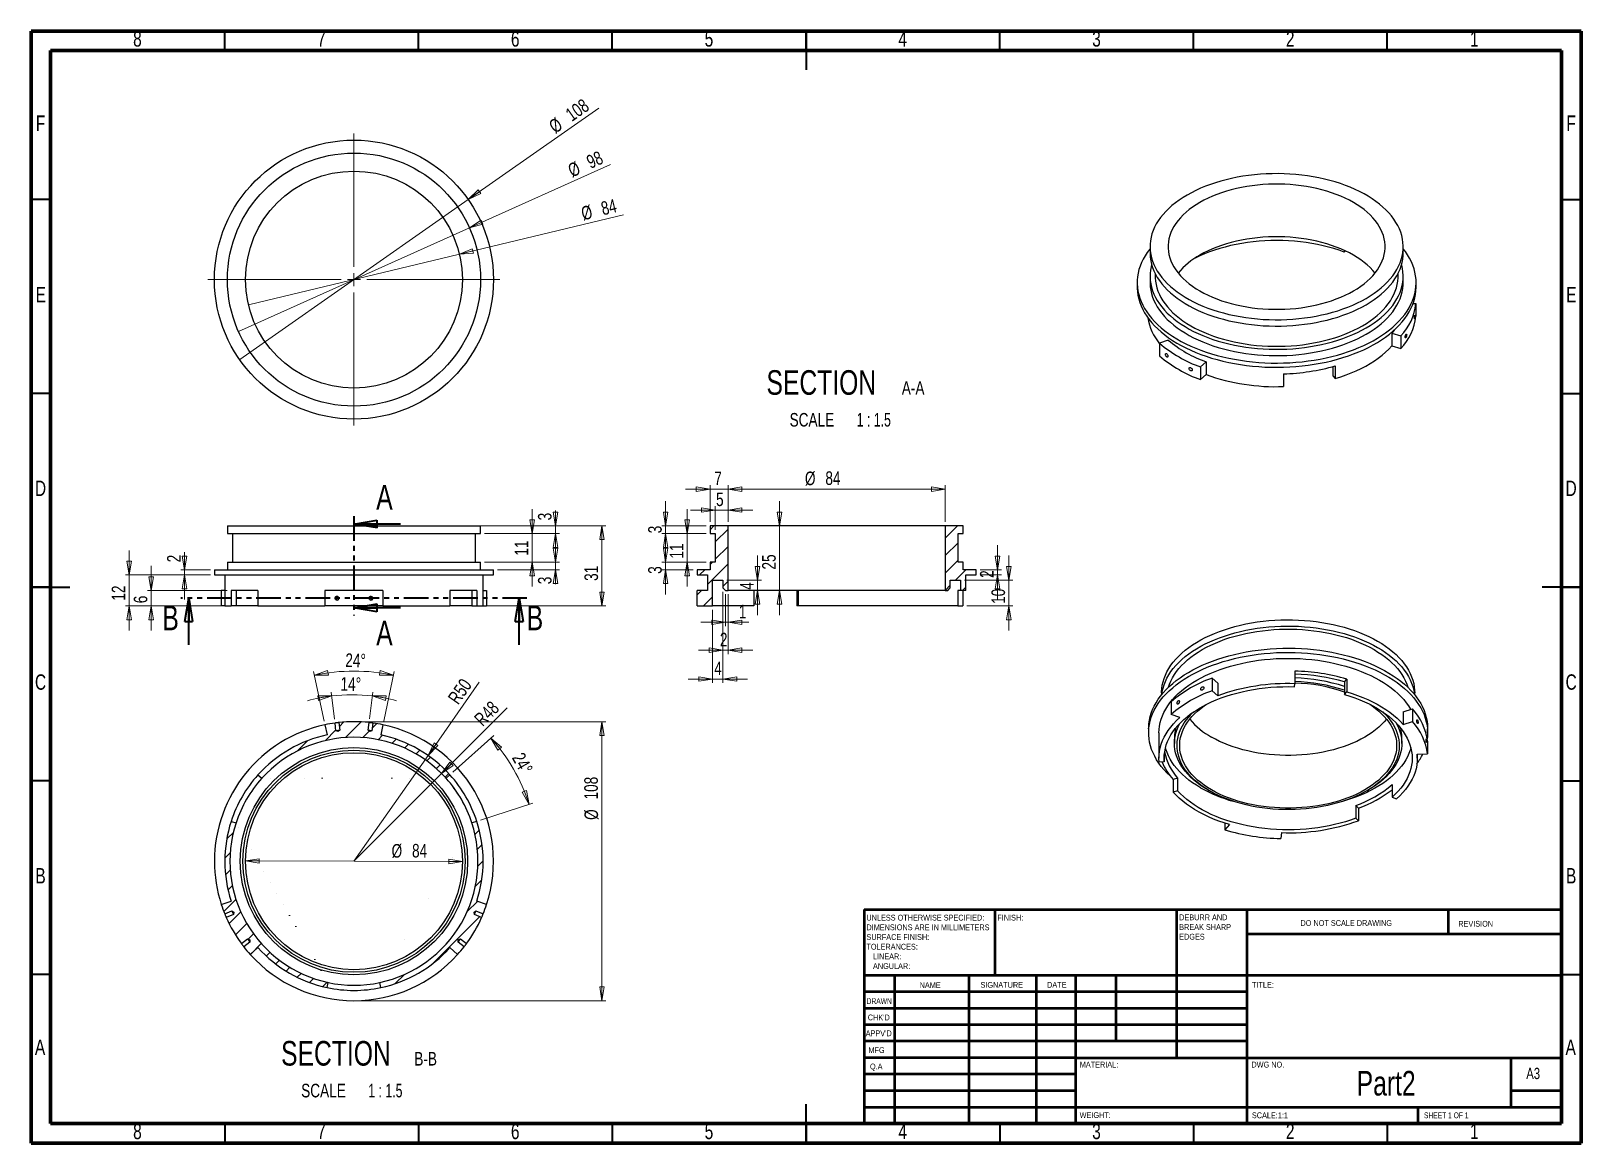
# Model space of a CAD drawing. Header units: millimetres. Extents: x 15 to 415, y 5 to 292.
import ezdxf

# ---------------------------------------------------------------- set-up
doc = ezdxf.new("R2010")
doc.units = ezdxf.units.MM
doc.linetypes.add('PHANTOM', pattern=[12.7, 6.35, -1.27, 1.27, -1.27, 1.27, -1.27])
doc.styles.add('SLDTEXTSTYLE0', font='TXT', dxfattribs={"width": 0.75})
doc.styles.add('SLDTEXTSTYLE1', font='TXT', dxfattribs={"width": 0.686449})
doc.styles.add('SLDTEXTSTYLE2', font='TXT', dxfattribs={"width": 0.6875})
doc.styles.add('SLDTEXTSTYLE3', font='TXT', dxfattribs={"width": 0.678571})
doc.dimstyles.new('SLDDIMSTYLE0', dxfattribs={"dimtxt": 3.5, "dimasz": 3.556, "dimexe": 0, "dimexo": 0.0625, "dimgap": 0.875, "dimtad": 1, "dimlfac": 1.5, "dimrnd": 1e-09, "dimzin": 12, "dimdsep": 46, "dimtxsty": 'SLDTEXTSTYLE0', "dimblk1": 'CLOSED', "dimblk2": 'CLOSED', "dimsah": 1, "dimcen": 0.09, "dimadec": 0, "dimazin": 3, "dimtfac": 1, "dimtofl": 0, "dimtmove": 0, "dimatfit": 3, "dimldrblk": 'CLOSED', "dimfxl": 0, "dimfrac": 2, "dimtolj": 1, "dimtzin": 12, "dimarcsym": 0})
doc.dimstyles.new('SLDDIMSTYLE1', dxfattribs={"dimtxt": 3.5, "dimasz": 3.556, "dimexe": 0, "dimexo": 0.0625, "dimgap": 0.875, "dimtad": 1, "dimlfac": 1.5, "dimrnd": 1e-09, "dimzin": 12, "dimdsep": 46, "dimtxsty": 'SLDTEXTSTYLE0', "dimblk1": 'CLOSED', "dimblk2": 'CLOSED', "dimsah": 1, "dimcen": 0.09, "dimadec": 0, "dimazin": 3, "dimtfac": 1, "dimtmove": 0, "dimatfit": 0, "dimldrblk": 'CLOSED', "dimfxl": 0, "dimfrac": 2, "dimtolj": 1, "dimtzin": 12, "dimarcsym": 0})
doc.dimstyles.new('SLDDIMSTYLE2', dxfattribs={"dimtxt": 3.5, "dimasz": 3.556, "dimexe": 0, "dimexo": 0.0625, "dimgap": 0.875, "dimtad": 1, "dimlfac": 1.5, "dimrnd": 1e-09, "dimzin": 12, "dimdsep": 46, "dimtxsty": 'SLDTEXTSTYLE0', "dimblk1": 'NONE', "dimblk2": 'CLOSED', "dimsah": 1, "dimcen": 0, "dimadec": 0, "dimazin": 3, "dimtfac": 1, "dimtmove": 0, "dimatfit": 3, "dimldrblk": 'NONE', "dimfxl": 0, "dimfrac": 2, "dimtolj": 1, "dimtzin": 12, "dimarcsym": 0})
doc.dimstyles.new('SLDDIMSTYLE3', dxfattribs={"dimtxt": 3.5, "dimasz": 3.556, "dimexe": 0, "dimexo": 0.0625, "dimgap": 0.875, "dimtad": 1, "dimdec": 4, "dimlfac": 1.5, "dimzin": 12, "dimdsep": 46, "dimtxsty": 'SLDTEXTSTYLE0', "dimblk1": 'CLOSED', "dimblk2": 'CLOSED', "dimsah": 1, "dimcen": 0.09, "dimazin": 3, "dimtfac": 1, "dimtofl": 0, "dimtmove": 0, "dimatfit": 3, "dimldrblk": 'CLOSED', "dimfxl": 0, "dimfrac": 2, "dimtolj": 1, "dimtzin": 12, "dimarcsym": 0})
doc.dimstyles.new('SLDDIMSTYLE4', dxfattribs={"dimtxt": 3.5, "dimasz": 3.556, "dimexe": 0, "dimexo": 0.0625, "dimgap": 0.875, "dimtad": 1, "dimlfac": 1.5, "dimrnd": 1e-09, "dimzin": 12, "dimdsep": 46, "dimtxsty": 'SLDTEXTSTYLE0', "dimblk1": 'CLOSED', "dimblk2": 'CLOSED', "dimsah": 1, "dimcen": 0, "dimadec": 0, "dimazin": 3, "dimtfac": 1, "dimtofl": 0, "dimtmove": 0, "dimatfit": 3, "dimldrblk": 'CLOSED', "dimfxl": 0, "dimfrac": 2, "dimtolj": 1, "dimtzin": 12, "dimarcsym": 0})
doc.dimstyles.new('SLDDIMSTYLE5', dxfattribs={"dimtxt": 3.5, "dimasz": 3.556, "dimexe": 0, "dimexo": 0.0625, "dimgap": 0.875, "dimtad": 1, "dimlfac": 1.5, "dimrnd": 1e-09, "dimzin": 12, "dimdsep": 46, "dimtxsty": 'SLDTEXTSTYLE0', "dimblk1": 'CLOSED', "dimblk2": 'CLOSED', "dimsah": 1, "dimcen": 0, "dimadec": 0, "dimazin": 3, "dimtfac": 1, "dimtmove": 0, "dimatfit": 3, "dimldrblk": 'CLOSED', "dimfxl": 0, "dimfrac": 2, "dimtolj": 1, "dimtzin": 12, "dimarcsym": 0})

msp = doc.modelspace()

# ---------------------------------------------------------------- texts
at = {"color": 7, "linetype": 'Continuous', "lineweight": 0}
for s, insert, char_height, attachment_point, style in [('8', (42.460037, 291.965377), 3.96875, 2, 'SLDTEXTSTYLE0'), ('6', (139.960037, 291.965377), 3.96875, 2, 'SLDTEXTSTYLE0'), ('3', (289.960037, 291.965377), 3.96875, 2, 'SLDTEXTSTYLE0'), ('2', (339.960037, 291.965377), 3.96875, 2, 'SLDTEXTSTYLE0'), ('7', (89.960037, 291.965377), 3.96875, 2, 'SLDTEXTSTYLE0'), ('5', (189.960037, 291.965377), 3.96875, 2, 'SLDTEXTSTYLE0'), ('4', (239.960037, 291.965377), 3.96875, 2, 'SLDTEXTSTYLE0'), ('1', (387.460037, 291.965377), 3.96875, 2, 'SLDTEXTSTYLE0'), ('F', (17.45774, 270.215377), 3.96875, 2, 'SLDTEXTSTYLE0'), ('F', (412.45774, 270.215377), 3.96875, 2, 'SLDTEXTSTYLE0'), ('E', (17.507809, 225.965377), 3.96875, 2, 'SLDTEXTSTYLE0'), ('E', (412.507809, 225.965377), 3.96875, 2, 'SLDTEXTSTYLE0'), ('D', (17.452687, 175.965377), 3.96875, 2, 'SLDTEXTSTYLE0'), ('D', (412.452687, 175.965377), 3.96875, 2, 'SLDTEXTSTYLE0'), ('C', (17.458659, 125.965377), 3.96875, 2, 'SLDTEXTSTYLE0'), ('C', (412.458659, 125.965377), 3.96875, 2, 'SLDTEXTSTYLE0'), ('B', (17.470602, 75.965377), 3.96875, 2, 'SLDTEXTSTYLE0'), ('B', (412.470602, 75.965377), 3.96875, 2, 'SLDTEXTSTYLE0'), ('FINISH:', (264.371292, 63.919272), 1.5, 1, 'SLDTEXTSTYLE0'), ('DO NOT SCALE DRAWING', (342.614641, 62.532994), 1.5, 1, 'SLDTEXTSTYLE0'), ('REVISION', (383.327582, 62.334909), 1.5, 1, 'SLDTEXTSTYLE0'), ('NAME', (244.322239, 46.501483), 1.5, 1, 'SLDTEXTSTYLE0'), ('SIGNATURE', (260.033588, 46.561756), 1.5, 1, 'SLDTEXTSTYLE0'), ('DATE', (277.214702, 46.576179), 1.5, 1, 'SLDTEXTSTYLE0'), ('TITLE:', (330.090161, 46.576179), 1.5, 1, 'SLDTEXTSTYLE0'), ('DRAWN', (230.643363, 42.384781), 1.5, 1, 'SLDTEXTSTYLE1'), ("CHK'D", (230.939222, 38.161853), 1.5, 1, 'SLDTEXTSTYLE0'), ("APPV'D", (230.401722, 34.065867), 1.5, 1, 'SLDTEXTSTYLE0'), ('A', (17.339688, 31.715377), 3.96875, 2, 'SLDTEXTSTYLE0'), ('MFG', (231.124011, 29.715784), 1.5, 1, 'SLDTEXTSTYLE0'), ('A', (412.339688, 31.715377), 3.96875, 2, 'SLDTEXTSTYLE0'), ('Q.A', (231.509037, 25.504662), 1.5, 1, 'SLDTEXTSTYLE0'), ('MATERIAL:', (285.645862, 25.986056), 1.5, 1, 'SLDTEXTSTYLE0'), ('DWG NO.', (329.953002, 25.986056), 1.5, 1, 'SLDTEXTSTYLE0'), ('A3', (400.871156, 24.406389), 2.9104167, 1, 'SLDTEXTSTYLE0'), ('Part2', (364.721477, 23.606911), 6.35, 2, 'SLDTEXTSTYLE0'), ('WEIGHT:', (285.617811, 12.949312), 1.4986, 1, 'SLDTEXTSTYLE0'), ('SCALE:1:1', (330.073966, 12.900087), 1.5, 1, 'SLDTEXTSTYLE0'), ('SHEET 1 OF 1', (374.478294, 12.900087), 1.5, 1, 'SLDTEXTSTYLE2'), ('8', (42.460037, 9.965377), 3.96875, 2, 'SLDTEXTSTYLE0'), ('7', (89.960037, 9.965377), 3.96875, 2, 'SLDTEXTSTYLE0'), ('6', (139.960037, 9.965377), 3.96875, 2, 'SLDTEXTSTYLE0'), ('5', (189.960037, 9.965377), 3.96875, 2, 'SLDTEXTSTYLE0'), ('4', (239.960037, 9.965377), 3.96875, 2, 'SLDTEXTSTYLE0'), ('3', (289.960037, 9.965377), 3.96875, 2, 'SLDTEXTSTYLE0'), ('2', (339.960037, 9.965377), 3.96875, 2, 'SLDTEXTSTYLE0'), ('1', (387.460037, 9.965377), 3.96875, 2, 'SLDTEXTSTYLE0')]:
    msp.add_mtext(s, dxfattribs=dict(at, insert=insert, char_height=char_height, attachment_point=attachment_point, style=style))
at = {"color": 7, "linetype": 'Continuous', "char_height": 6.35, "attachment_point": 1, "style": 'SLDTEXTSTYLE0'}
for s, insert in [('A', (104.085014, 174.847742)), ('B', (48.901262, 143.701076)), ('B', (142.929243, 143.701076)), ('A', (104.085014, 139.781371))]:
    msp.add_mtext(s, dxfattribs=dict(at, insert=insert))

# ---------------------------------------------------------------- blocks, each defined once
blk = doc.blocks.new('SW_NOTE_0')
at = {"color": 0, "linetype": 'Continuous', "lineweight": 0, "char_height": 1.5, "attachment_point": 1, "style": 'SLDTEXTSTYLE0'}
for s, insert in [('UNLESS OTHERWISE SPECIFIED:', (0, 1.93)), ('SURFACE FINISH:', (0, -3.07)), ('DIMENSIONS ARE IN MILLIMETERS', (0, -0.57)), ('TOLERANCES:', (0, -5.57)), ('ANGULAR:', (1.69, -10.57)), ('LINEAR:', (1.69, -8.07))]:
    blk.add_mtext(s, dxfattribs=dict(at, insert=insert))
blk = doc.blocks.new('SW_NOTE_1')
at = {"color": 0, "linetype": 'Continuous', "lineweight": 0, "char_height": 1.5, "attachment_point": 1, "style": 'SLDTEXTSTYLE0'}
for s, insert in [('DEBURR AND', (0, 1.93)), ('BREAK SHARP', (0, -0.57)), ('EDGES', (0, -3.07))]:
    blk.add_mtext(s, dxfattribs=dict(at, insert=insert))
blk = doc.blocks.new('_Closed')
at = {"color": 0, "linetype": 'ByBlock', "lineweight": -2}
for p, q in [((-1, 0.166667), (0, 0)), ((-1, 0.166667), (-1, -0.166667)), ((0, 0), (-1, -0.166667)), ((0, 0), (-1, 0))]:
    blk.add_line(p, q, dxfattribs=at)
blk = doc.blocks.new('_D')
at = {"color": 7, "linetype": 'Continuous', "lineweight": 18}
for p, q in [((132.01, 164.29), (163.35, 164.29)), ((162.35, 164.29), (162.35, 143.62)), ((131.35, 143.62), (163.35, 143.62))]:
    blk.add_line(p, q, dxfattribs=at)
at = {"color": 7, "linetype": 'Continuous', "lineweight": 18, "xscale": 3.556, "yscale": 3.556}
for p, rotation in [((162.35, 164.29), 90.0000000000004), ((162.35, 143.62), 270.0000000000004)]:
    blk.add_blockref('_Closed', p, dxfattribs=dict(at, rotation=rotation))
at = {"color": 7, "linetype": 'Continuous', "lineweight": 18, "insert": (157.83, 150.09), "char_height": 3.5, "attachment_point": 1, "rotation": 90, "style": 'SLDTEXTSTYLE0'}
blk.add_mtext('31', dxfattribs=at)
blk = doc.blocks.new('_D_1')
at = {"color": 7, "linetype": 'Continuous', "lineweight": 18}
for p, q in [((150.35, 164.29), (150.35, 168.3)), ((127.35, 164.29), (151.35, 164.29)), ((150.35, 164.29), (150.35, 162.29)), ((132.01, 162.29), (151.35, 162.29)), ((150.35, 162.29), (150.35, 155.94))]:
    blk.add_line(p, q, dxfattribs=at)
at = {"color": 7, "linetype": 'Continuous', "lineweight": 18, "xscale": 3.556, "yscale": 3.556}
for p, rotation in [((150.35, 164.29), 270.0000000000004), ((150.35, 162.29), 90.0000000000004)]:
    blk.add_blockref('_Closed', p, dxfattribs=dict(at, rotation=rotation))
at = {"color": 7, "linetype": 'Continuous', "lineweight": 18, "insert": (145.83, 165.71), "char_height": 3.5, "attachment_point": 1, "rotation": 90, "style": 'SLDTEXTSTYLE0'}
blk.add_mtext('3', dxfattribs=at)
blk = doc.blocks.new('_D_2')
at = {"color": 7, "linetype": 'Continuous', "lineweight": 18}
for p, q in [((144.35, 162.29), (144.35, 168.64)), ((132.01, 162.29), (145.35, 162.29)), ((144.35, 162.29), (144.35, 154.95)), ((132.01, 154.95), (145.35, 154.95)), ((144.35, 154.95), (144.35, 148.6))]:
    blk.add_line(p, q, dxfattribs=at)
at = {"color": 7, "linetype": 'Continuous', "lineweight": 18, "xscale": 3.556, "yscale": 3.556}
for p, rotation in [((144.35, 162.29), 270.0000000000004), ((144.35, 154.95), 90.0000000000004)]:
    blk.add_blockref('_Closed', p, dxfattribs=dict(at, rotation=rotation))
at = {"color": 7, "linetype": 'Continuous', "lineweight": 18, "insert": (139.83, 156.6), "char_height": 3.5, "attachment_point": 1, "rotation": 90, "style": 'SLDTEXTSTYLE0'}
blk.add_mtext('11', dxfattribs=at)
blk = doc.blocks.new('_D_3')
at = {"color": 7, "linetype": 'Continuous', "lineweight": 18}
for p, q in [((150.35, 154.95), (150.35, 161.3)), ((132.01, 154.95), (151.35, 154.95)), ((135.35, 152.95), (151.35, 152.95)), ((150.35, 154.95), (150.35, 152.95)), ((150.35, 152.95), (150.35, 149.23))]:
    blk.add_line(p, q, dxfattribs=at)
at = {"color": 7, "linetype": 'Continuous', "lineweight": 18, "xscale": 3.556, "yscale": 3.556}
for p, rotation in [((150.35, 154.95), 270.0000000000004), ((150.35, 152.95), 90.0000000000004)]:
    blk.add_blockref('_Closed', p, dxfattribs=dict(at, rotation=rotation))
at = {"color": 7, "linetype": 'Continuous', "lineweight": 18, "insert": (145.83, 149.23), "char_height": 3.5, "attachment_point": 1, "rotation": 90, "style": 'SLDTEXTSTYLE0'}
blk.add_mtext('3', dxfattribs=at)
blk = doc.blocks.new('_D_4')
at = {"color": 7, "linetype": 'Continuous', "lineweight": 18}
for p, q in [((54.63, 152.95), (54.63, 157.47)), ((61.35, 152.95), (53.63, 152.95)), ((54.63, 152.95), (54.63, 151.62)), ((61.35, 151.62), (53.63, 151.62)), ((54.63, 151.62), (54.63, 145.27))]:
    blk.add_line(p, q, dxfattribs=at)
at = {"color": 7, "linetype": 'Continuous', "lineweight": 18, "xscale": 3.556, "yscale": 3.556}
for p, rotation in [((54.63, 152.95), 270.0000000000004), ((54.63, 151.62), 90.0000000000004)]:
    blk.add_blockref('_Closed', p, dxfattribs=dict(at, rotation=rotation))
at = {"color": 7, "linetype": 'Continuous', "lineweight": 18, "insert": (50.12, 154.88), "char_height": 3.5, "attachment_point": 1, "rotation": 90, "style": 'SLDTEXTSTYLE0'}
blk.add_mtext('2', dxfattribs=at)
blk = doc.blocks.new('_D_5')
at = {"color": 7, "linetype": 'Continuous', "lineweight": 18}
for p, q in [((40.35, 151.62), (40.35, 157.97)), ((61.35, 151.62), (39.35, 151.62)), ((40.35, 151.62), (40.35, 143.62)), ((72.57, 143.62), (39.35, 143.62)), ((40.35, 143.62), (40.35, 137.27))]:
    blk.add_line(p, q, dxfattribs=at)
at = {"color": 7, "linetype": 'Continuous', "lineweight": 18, "xscale": 3.556, "yscale": 3.556}
for p, rotation in [((40.35, 151.62), 270.0000000000004), ((40.35, 143.62), 90.0000000000004)]:
    blk.add_blockref('_Closed', p, dxfattribs=dict(at, rotation=rotation))
at = {"color": 7, "linetype": 'Continuous', "lineweight": 18, "insert": (35.83, 144.99), "char_height": 3.5, "attachment_point": 1, "rotation": 90, "style": 'SLDTEXTSTYLE0'}
blk.add_mtext('12', dxfattribs=at)
blk = doc.blocks.new('_D_6')
at = {"color": 7, "linetype": 'Continuous', "lineweight": 18}
for p, q in [((46.03, 147.62), (46.03, 153.97)), ((65.64, 147.62), (45.03, 147.62)), ((46.03, 147.62), (46.03, 143.62)), ((65.35, 143.62), (45.03, 143.62)), ((46.03, 143.62), (46.03, 137.27))]:
    blk.add_line(p, q, dxfattribs=at)
at = {"color": 7, "linetype": 'Continuous', "lineweight": 18, "xscale": 3.556, "yscale": 3.556}
for p, rotation in [((46.03, 147.62), 270.0000000000004), ((46.03, 143.62), 90.0000000000004)]:
    blk.add_blockref('_Closed', p, dxfattribs=dict(at, rotation=rotation))
at = {"color": 7, "linetype": 'Continuous', "lineweight": 18, "insert": (41.52, 144.32), "char_height": 3.5, "attachment_point": 1, "rotation": 90, "style": 'SLDTEXTSTYLE0'}
blk.add_mtext('6', dxfattribs=at)
blk = doc.blocks.new('_D_7')
at = {"color": 7, "linetype": 'Continuous', "lineweight": 18}
for q in [(161.53, 272.1), (68.86, 207.21)]:
    blk.add_line((127.83, 248.51), q, dxfattribs=at)
at = {"color": 7, "linetype": 'Continuous', "lineweight": 18, "xscale": 3.556, "yscale": 3.556, "rotation": 215.0014029783798}
blk.add_blockref('_Closed', (127.83, 248.51, -10.33), dxfattribs=at)
at = {"color": 7, "linetype": 'Continuous', "lineweight": 18, "char_height": 3.5, "attachment_point": 1, "rotation": 35.0014, "style": 'SLDTEXTSTYLE0'}
for s, insert in [('108', (152.56, 271.39)), ('%%c', (148.27, 268.32))]:
    blk.add_mtext(s, dxfattribs=dict(at, insert=insert))
blk = doc.blocks.new('_None')
blk = doc.blocks.new('_D_8')
at = {"color": 7, "linetype": 'Continuous', "lineweight": 18}
for q in [(164.57, 257.55), (68.54, 214.49)]:
    blk.add_line((128.15, 241.22), q, dxfattribs=at)
at = {"color": 7, "linetype": 'Continuous', "lineweight": 18, "xscale": 3.556, "yscale": 3.556, "rotation": 204.1522119373445}
blk.add_blockref('_Closed', (128.15, 241.22, -10.33), dxfattribs=at)
at = {"color": 7, "linetype": 'Continuous', "lineweight": 18, "char_height": 3.5, "attachment_point": 1, "rotation": 24.1522, "style": 'SLDTEXTSTYLE0'}
for s, insert in [('98', (157.98, 259.6)), ('%%c', (153.19, 257.39))]:
    blk.add_mtext(s, dxfattribs=dict(at, insert=insert))
blk = doc.blocks.new('_D_9')
at = {"color": 7, "linetype": 'Continuous', "lineweight": 18}
for q in [(167.89, 244.59), (71.12, 221.31)]:
    blk.add_line((125.57, 234.41), q, dxfattribs=at)
at = {"color": 7, "linetype": 'Continuous', "lineweight": 18, "xscale": 3.556, "yscale": 3.556, "rotation": 193.5315496917848}
blk.add_blockref('_Closed', (125.57, 234.41, -10.33), dxfattribs=at)
at = {"color": 7, "linetype": 'Continuous', "lineweight": 18, "char_height": 3.5, "attachment_point": 1, "rotation": 13.5315, "style": 'SLDTEXTSTYLE0'}
for s, insert in [('84', (161.8, 247.82)), ('%%c', (156.68, 246.53))]:
    blk.add_mtext(s, dxfattribs=dict(at, insert=insert))
blk = doc.blocks.new('SW_CENTERMARKSYMBOL_0')
at = {"color": 0, "linetype": 'Continuous', "lineweight": 0}
for p, q in [((0, 3.33), (0, 37.67)), ((-3.33, 0), (-37.67, 0)), ((0, 0), (-1.67, 0)), ((0, 0), (0, 1.67)), ((0, 0), (0, -1.67)), ((0, 0), (1.67, 0)), ((3.33, 0), (37.67, 0)), ((0, -3.33), (0, -37.67))]:
    blk.add_line(p, q, dxfattribs=at)
blk = doc.blocks.new('_D_10')
at = {"color": 7, "linetype": 'Continuous', "lineweight": 18}
for p, q in [((208.19, 164.29), (208.19, 170.64)), ((195.91, 164.29), (209.19, 164.29)), ((208.19, 147.62), (208.19, 164.29)), ((195.91, 147.62), (209.19, 147.62)), ((208.19, 147.62), (208.19, 141.27))]:
    blk.add_line(p, q, dxfattribs=at)
at = {"color": 7, "linetype": 'Continuous', "lineweight": 18, "xscale": 3.556, "yscale": 3.556}
for p, rotation in [((208.19, 164.29, 18), 270.0000000000004), ((208.19, 147.62, 18), 90.0000000000004)]:
    blk.add_blockref('_Closed', p, dxfattribs=dict(at, rotation=rotation))
at = {"color": 7, "linetype": 'Continuous', "lineweight": 18, "insert": (203.68, 153.02), "char_height": 3.5, "attachment_point": 1, "rotation": 90, "style": 'SLDTEXTSTYLE0'}
blk.add_mtext('25', dxfattribs=at)
blk = doc.blocks.new('_D_11')
at = {"color": 7, "linetype": 'Continuous', "lineweight": 18}
for p, q in [((190.24, 173.79), (183.89, 173.79)), ((190.24, 165.29), (190.24, 174.79)), ((194.91, 173.79), (190.24, 173.79)), ((194.91, 165.29), (194.91, 174.79)), ((194.91, 173.79), (201.26, 173.79))]:
    blk.add_line(p, q, dxfattribs=at)
at = {"color": 7, "linetype": 'Continuous', "lineweight": 18, "xscale": 3.556, "yscale": 3.556}
blk.add_blockref('_Closed', (190.24, 173.79, 18), dxfattribs=at)
at = {"color": 7, "linetype": 'Continuous', "lineweight": 18, "xscale": 3.556, "yscale": 3.556, "rotation": 180.0000000000007}
blk.add_blockref('_Closed', (194.91, 173.79, 18), dxfattribs=at)
at = {"color": 7, "linetype": 'Continuous', "lineweight": 18, "insert": (191.33, 178.3), "char_height": 3.5, "attachment_point": 1, "style": 'SLDTEXTSTYLE0'}
blk.add_mtext('7', dxfattribs=at)
blk = doc.blocks.new('_D_12')
at = {"color": 7, "linetype": 'Continuous', "lineweight": 18}
for p, q in [((178.78, 164.29), (178.78, 170.64)), ((189.24, 164.29), (177.78, 164.29)), ((178.78, 164.29), (178.78, 162.29)), ((189.24, 162.29), (177.78, 162.29)), ((178.78, 162.29), (178.78, 155.94))]:
    blk.add_line(p, q, dxfattribs=at)
at = {"color": 7, "linetype": 'Continuous', "lineweight": 18, "xscale": 3.556, "yscale": 3.556}
for p, rotation in [((178.78, 164.29, 18), 270.0000000000006), ((178.78, 162.29, 18), 90.00000000000053)]:
    blk.add_blockref('_Closed', p, dxfattribs=dict(at, rotation=rotation))
at = {"color": 7, "linetype": 'Continuous', "lineweight": 18, "insert": (174.27, 162.37), "char_height": 3.5, "attachment_point": 1, "rotation": 90, "style": 'SLDTEXTSTYLE0'}
blk.add_mtext('3', dxfattribs=at)
blk = doc.blocks.new('_D_13')
at = {"color": 7, "linetype": 'Continuous', "lineweight": 18}
for p, q in [((178.78, 154.95), (178.78, 161.3)), ((189.24, 154.95), (177.78, 154.95)), ((185.91, 152.95), (177.78, 152.95)), ((178.78, 154.95), (178.78, 152.95)), ((178.78, 152.95), (178.78, 146.6))]:
    blk.add_line(p, q, dxfattribs=at)
at = {"color": 7, "linetype": 'Continuous', "lineweight": 18, "xscale": 3.556, "yscale": 3.556}
for p, rotation in [((178.78, 154.95, 18), 270.0000000000004), ((178.78, 152.95, 18), 90.0000000000004)]:
    blk.add_blockref('_Closed', p, dxfattribs=dict(at, rotation=rotation))
at = {"color": 7, "linetype": 'Continuous', "lineweight": 18, "insert": (174.27, 151.91), "char_height": 3.5, "attachment_point": 1, "rotation": 90, "style": 'SLDTEXTSTYLE0'}
blk.add_mtext('3', dxfattribs=at)
blk = doc.blocks.new('_D_14')
at = {"color": 7, "linetype": 'Continuous', "lineweight": 18}
for p, q in [((184.36, 162.29), (184.36, 168.64)), ((189.24, 162.29), (183.36, 162.29)), ((184.36, 162.29), (184.36, 154.95)), ((189.24, 154.95), (183.36, 154.95)), ((184.36, 154.95), (184.36, 148.6))]:
    blk.add_line(p, q, dxfattribs=at)
at = {"color": 7, "linetype": 'Continuous', "lineweight": 18, "xscale": 3.556, "yscale": 3.556}
for p, rotation in [((184.36, 162.29, 18), 270.0000000000004), ((184.36, 154.95, 18), 90.0000000000004)]:
    blk.add_blockref('_Closed', p, dxfattribs=dict(at, rotation=rotation))
at = {"color": 7, "linetype": 'Continuous', "lineweight": 18, "insert": (179.84, 155.85), "char_height": 3.5, "attachment_point": 1, "rotation": 90, "style": 'SLDTEXTSTYLE0'}
blk.add_mtext('11', dxfattribs=at)
blk = doc.blocks.new('_D_15')
at = {"color": 7, "linetype": 'Continuous', "lineweight": 18}
for p, q in [((193.57, 147.29), (193.57, 123.76)), ((190.91, 142.62), (190.91, 123.76)), ((190.91, 124.76), (184.56, 124.76)), ((190.91, 124.76), (193.57, 124.76)), ((193.57, 124.76), (199.92, 124.76))]:
    blk.add_line(p, q, dxfattribs=at)
at = {"color": 7, "linetype": 'Continuous', "lineweight": 18, "xscale": 3.556, "yscale": 3.556}
blk.add_blockref('_Closed', (190.91, 124.76, 18), dxfattribs=at)
at = {"color": 7, "linetype": 'Continuous', "lineweight": 18, "xscale": 3.556, "yscale": 3.556, "rotation": 180.0000000000004}
blk.add_blockref('_Closed', (193.57, 124.76, 18), dxfattribs=at)
at = {"color": 7, "linetype": 'Continuous', "lineweight": 18, "insert": (191.33, 129.27), "char_height": 3.5, "attachment_point": 1, "style": 'SLDTEXTSTYLE0'}
blk.add_mtext('4', dxfattribs=at)
blk = doc.blocks.new('_D_16')
at = {"color": 7, "linetype": 'Continuous', "lineweight": 18}
for p, q in [((202.49, 150.29), (202.49, 156.64)), ((194.57, 150.29), (203.49, 150.29)), ((202.49, 150.29), (202.49, 147.62)), ((202.49, 147.62), (202.49, 141.27))]:
    blk.add_line(p, q, dxfattribs=at)
at = {"color": 7, "linetype": 'Continuous', "lineweight": 18, "xscale": 3.556, "yscale": 3.556}
for p, rotation in [((202.49, 150.29, 18), 270.0000000000004), ((202.49, 147.62, 18), 90.0000000000004)]:
    blk.add_blockref('_Closed', p, dxfattribs=dict(at, rotation=rotation))
at = {"color": 7, "linetype": 'Continuous', "lineweight": 18, "insert": (197.98, 147.8), "char_height": 3.5, "attachment_point": 1, "rotation": 90, "style": 'SLDTEXTSTYLE0'}
blk.add_mtext('4', dxfattribs=at)
blk = doc.blocks.new('_D_17')
at = {"color": 7, "linetype": 'Continuous', "lineweight": 18}
for p, q in [((194.24, 146.62), (194.24, 138.4)), ((194.91, 146.62), (194.91, 138.4)), ((194.24, 139.4), (187.89, 139.4)), ((194.91, 139.4), (194.24, 139.4)), ((194.91, 139.4), (200.24, 139.4))]:
    blk.add_line(p, q, dxfattribs=at)
at = {"color": 7, "linetype": 'Continuous', "lineweight": 18, "xscale": 3.556, "yscale": 3.556}
blk.add_blockref('_Closed', (194.24, 139.4, 18), dxfattribs=at)
at = {"color": 7, "linetype": 'Continuous', "lineweight": 18, "xscale": 3.556, "yscale": 3.556, "rotation": 180.0000000000003}
blk.add_blockref('_Closed', (194.91, 139.4, 18), dxfattribs=at)
at = {"color": 7, "linetype": 'Continuous', "lineweight": 18, "insert": (197.66, 143.91), "char_height": 3.5, "attachment_point": 1, "style": 'SLDTEXTSTYLE0'}
blk.add_mtext('1', dxfattribs=at)
blk = doc.blocks.new('_D_18')
at = {"color": 7, "linetype": 'Continuous', "lineweight": 18}
for p, q in [((193.57, 147.29), (193.57, 131.19)), ((194.91, 146.62), (194.91, 131.19)), ((193.57, 132.19), (187.22, 132.19)), ((193.57, 132.19), (194.91, 132.19)), ((194.91, 132.19), (201.26, 132.19))]:
    blk.add_line(p, q, dxfattribs=at)
at = {"color": 7, "linetype": 'Continuous', "lineweight": 18, "xscale": 3.556, "yscale": 3.556}
blk.add_blockref('_Closed', (193.57, 132.19, 18), dxfattribs=at)
at = {"color": 7, "linetype": 'Continuous', "lineweight": 18, "xscale": 3.556, "yscale": 3.556, "rotation": 180.0000000000004}
blk.add_blockref('_Closed', (194.91, 132.19, 18), dxfattribs=at)
at = {"color": 7, "linetype": 'Continuous', "lineweight": 18, "insert": (192.78, 136.7), "char_height": 3.5, "attachment_point": 1, "style": 'SLDTEXTSTYLE0'}
blk.add_mtext('2', dxfattribs=at)
blk = doc.blocks.new('_D_19')
at = {"color": 7, "linetype": 'Continuous', "lineweight": 18}
for p, q in [((194.91, 165.29), (194.91, 174.79)), ((194.91, 173.79), (250.91, 173.79)), ((250.91, 165.29), (250.91, 174.79))]:
    blk.add_line(p, q, dxfattribs=at)
at = {"color": 7, "linetype": 'Continuous', "lineweight": 18, "xscale": 3.556, "yscale": 3.556, "rotation": 180.0000000000004}
blk.add_blockref('_Closed', (194.91, 173.79, 18), dxfattribs=at)
at = {"color": 7, "linetype": 'Continuous', "lineweight": 18, "xscale": 3.556, "yscale": 3.556}
blk.add_blockref('_Closed', (250.91, 173.79, 18), dxfattribs=at)
at = {"color": 7, "linetype": 'Continuous', "lineweight": 18, "char_height": 3.5, "attachment_point": 1, "style": 'SLDTEXTSTYLE0'}
for s, insert in [('%%c', (214.72, 178.3)), ('84', (220, 178.36))]:
    blk.add_mtext(s, dxfattribs=dict(at, insert=insert))
blk = doc.blocks.new('_D_20')
at = {"color": 7, "linetype": 'Continuous', "lineweight": 18}
for p, q in [((267.37, 150.29), (267.37, 156.64)), ((255.91, 150.29), (268.37, 150.29)), ((267.37, 150.29), (267.37, 143.62)), ((256.51, 143.62), (268.37, 143.62)), ((267.37, 143.62), (267.37, 137.27))]:
    blk.add_line(p, q, dxfattribs=at)
at = {"color": 7, "linetype": 'Continuous', "lineweight": 18, "xscale": 3.556, "yscale": 3.556}
for p, rotation in [((267.37, 150.29, 18), 270.0000000000004), ((267.37, 143.62, 18), 90.0000000000004)]:
    blk.add_blockref('_Closed', p, dxfattribs=dict(at, rotation=rotation))
at = {"color": 7, "linetype": 'Continuous', "lineweight": 18, "insert": (262.86, 144.16), "char_height": 3.5, "attachment_point": 1, "rotation": 90, "style": 'SLDTEXTSTYLE0'}
blk.add_mtext('10', dxfattribs=at)
blk = doc.blocks.new('_D_21')
at = {"color": 7, "linetype": 'Continuous', "lineweight": 18}
for p, q in [((264.41, 152.95), (264.41, 159.3)), ((259.91, 152.95), (265.41, 152.95)), ((264.41, 151.62), (264.41, 152.95)), ((259.91, 151.62), (265.41, 151.62)), ((264.41, 151.62), (264.41, 145.27))]:
    blk.add_line(p, q, dxfattribs=at)
at = {"color": 7, "linetype": 'Continuous', "lineweight": 18, "xscale": 3.556, "yscale": 3.556}
for p, rotation in [((264.41, 152.95, 18), 270.0000000000004), ((264.41, 151.62, 18), 90.0000000000004)]:
    blk.add_blockref('_Closed', p, dxfattribs=dict(at, rotation=rotation))
at = {"color": 7, "linetype": 'Continuous', "lineweight": 18, "insert": (259.9, 150.87), "char_height": 3.5, "attachment_point": 1, "rotation": 90, "style": 'SLDTEXTSTYLE0'}
blk.add_mtext('2', dxfattribs=at)
blk = doc.blocks.new('_D_22')
at = {"color": 7, "linetype": 'Continuous', "lineweight": 18}
for p, q in [((191.57, 168.38), (185.22, 168.38)), ((191.57, 163.29), (191.57, 169.38)), ((191.57, 168.38), (194.91, 168.38)), ((194.91, 165.29), (194.91, 169.38)), ((194.91, 168.38), (201.26, 168.38))]:
    blk.add_line(p, q, dxfattribs=at)
at = {"color": 7, "linetype": 'Continuous', "lineweight": 18, "xscale": 3.556, "yscale": 3.556}
blk.add_blockref('_Closed', (191.57, 168.38, 18), dxfattribs=at)
at = {"color": 7, "linetype": 'Continuous', "lineweight": 18, "xscale": 3.556, "yscale": 3.556, "rotation": 180.0000000000004}
blk.add_blockref('_Closed', (194.91, 168.38, 18), dxfattribs=at)
at = {"color": 7, "linetype": 'Continuous', "lineweight": 18, "insert": (191.79, 172.89), "char_height": 3.5, "attachment_point": 1, "style": 'SLDTEXTSTYLE0'}
blk.add_mtext('5', dxfattribs=at)
blk = doc.blocks.new('SW_NOTE_2')
at = {"color": 0, "linetype": 'Continuous', "lineweight": 0, "attachment_point": 2}
for s, insert, char_height, style in [('SECTION', (17.36, 8.19), 6.35, 'SLDTEXTSTYLE0'), ('A-A', (41.06, 5.35), 3.5, 'SLDTEXTSTYLE0'), ('SCALE', (14.93, -2.86), 3.5, 'SLDTEXTSTYLE0'), ('1 : 1.5', (30.9, -2.86), 3.5, 'SLDTEXTSTYLE3')]:
    blk.add_mtext(s, dxfattribs=dict(at, insert=insert, char_height=char_height, style=style))
blk = doc.blocks.new('_D_23')
at = {"color": 7, "linetype": 'Continuous', "lineweight": 18}
for p, q in [((99.35, 113.73), (163.35, 113.73)), ((162.35, 113.73), (162.35, 41.73)), ((99.35, 41.73), (163.35, 41.73))]:
    blk.add_line(p, q, dxfattribs=at)
at = {"color": 7, "linetype": 'Continuous', "lineweight": 18, "xscale": 3.556, "yscale": 3.556}
for p, rotation in [((162.35, 113.73, 11.32), 90.0000000000004), ((162.35, 41.73, 11.32), 270.0000000000004)]:
    blk.add_blockref('_Closed', p, dxfattribs=dict(at, rotation=rotation))
at = {"color": 7, "linetype": 'Continuous', "lineweight": 18, "char_height": 3.5, "attachment_point": 1, "rotation": 90, "style": 'SLDTEXTSTYLE0'}
for s, insert in [('108', (157.78, 93.67)), ('%%c', (157.83, 88.4))]:
    blk.add_mtext(s, dxfattribs=dict(at, insert=insert))
blk = doc.blocks.new('_D_24')
at = {"color": 7, "linetype": 'Continuous', "lineweight": 18}
for p, q in [((90.65, 113.92), (87.93, 126.72)), ((106.04, 113.92), (108.76, 126.72))]:
    blk.add_line(p, q, dxfattribs=at)
blk.add_arc((98.35, 77.73), 49.08, 78, 102, dxfattribs=at)
at = {"color": 7, "linetype": 'Continuous', "lineweight": 18, "xscale": 3.556, "yscale": 3.556}
for p, rotation in [((88.14, 125.74, 11.32), 189.9281676644675), ((108.55, 125.74, 11.32), 350.0718323355334)]:
    blk.add_blockref('_Closed', p, dxfattribs=dict(at, rotation=rotation))
at = {"color": 7, "linetype": 'Continuous', "lineweight": 18, "insert": (96.16, 131.39), "char_height": 3.5, "attachment_point": 1, "rotation": 358.5703, "style": 'SLDTEXTSTYLE0'}
blk.add_mtext('24°', dxfattribs=at)
blk = doc.blocks.new('_D_25')
at = {"color": 7, "linetype": 'Continuous', "lineweight": 18}
for p, q in [((123.86, 100.7), (134.41, 110.2)), ((131, 88.34), (144.5, 92.72))]:
    blk.add_line(p, q, dxfattribs=at)
blk.add_arc((98.35, 77.73), 47.53, 18, 42, dxfattribs=at)
at = {"color": 7, "linetype": 'Continuous', "lineweight": 18, "xscale": 3.556, "yscale": 3.556}
for p, rotation in [((133.67, 109.53, 11.32), 129.8606711665233), ((143.55, 92.41, 11.32), 290.139328833477)]:
    blk.add_blockref('_Closed', p, dxfattribs=dict(at, rotation=rotation))
at = {"color": 7, "linetype": 'Continuous', "lineweight": 18, "insert": (142.07, 106.16), "char_height": 3.5, "attachment_point": 1, "rotation": 299.1695, "style": 'SLDTEXTSTYLE0'}
blk.add_mtext('24°', dxfattribs=at)
blk = doc.blocks.new('_D_26')
at = {"color": 7, "linetype": 'Continuous', "lineweight": 18}
for p, q in [((93.34, 114.39), (92.48, 121.37)), ((102.36, 114.51), (103.2, 121.37))]:
    blk.add_line(p, q, dxfattribs=at)
for start, end in [(97.0039, 105.4527), (83.0039, 97.0039), (74.5552, 83.0039)]:
    blk.add_arc((97.84, 77.73), 42.98, start, end, dxfattribs=at)
at = {"color": 7, "linetype": 'Continuous', "lineweight": 18, "xscale": 3.556, "yscale": 3.556}
for p, rotation in [((92.6, 120.38, 11.32), 9.36898683940025), ((103.08, 120.38, 11.32), 170.6388840447375)]:
    blk.add_blockref('_Closed', p, dxfattribs=dict(at, rotation=rotation))
at = {"color": 7, "linetype": 'Continuous', "lineweight": 18, "insert": (94.9, 125.25), "char_height": 3.5, "attachment_point": 1, "rotation": 359.3018, "style": 'SLDTEXTSTYLE0'}
blk.add_mtext('14°', dxfattribs=at)
blk = doc.blocks.new('_D_27')
at = {"color": 7, "linetype": 'Continuous', "lineweight": 18}
for q in [(130.67, 123.92), (98.35, 77.73)]:
    blk.add_line((117.46, 105.04), q, dxfattribs=at)
at = {"color": 7, "linetype": 'Continuous', "lineweight": 18, "xscale": 3.556, "yscale": 3.556, "rotation": 235.0175352040062}
blk.add_blockref('_Closed', (117.46, 105.04, 11.32), dxfattribs=at)
at = {"color": 7, "linetype": 'Continuous', "lineweight": 18, "insert": (122.38, 119.94), "char_height": 3.5, "attachment_point": 1, "rotation": 55.0175, "style": 'SLDTEXTSTYLE0'}
blk.add_mtext('R50', dxfattribs=at)
blk = doc.blocks.new('_D_28')
at = {"color": 7, "linetype": 'Continuous', "lineweight": 18}
for q in [(137.91, 117.29), (98.35, 77.73)]:
    blk.add_line((120.97, 100.35), q, dxfattribs=at)
blk.add_arc((98.35, 77.73), 32, 19.7899, 46.7899, dxfattribs=at)
at = {"color": 7, "linetype": 'Continuous', "lineweight": 18, "xscale": 3.556, "yscale": 3.556, "rotation": 225.0000000000005}
blk.add_blockref('_Closed', (120.97, 100.35, 11.32), dxfattribs=at)
at = {"color": 7, "linetype": 'Continuous', "lineweight": 18, "insert": (129.06, 114.82), "char_height": 3.5, "attachment_point": 1, "rotation": 45, "style": 'SLDTEXTSTYLE0'}
blk.add_mtext('R48', dxfattribs=at)
blk = doc.blocks.new('_D_29')
at = {"color": 7, "linetype": 'Continuous', "lineweight": 18}
blk.add_line((126.35, 77.65), (70.35, 77.8), dxfattribs=at)
at = {"color": 7, "linetype": 'Continuous', "lineweight": 18, "xscale": 3.556, "yscale": 3.556}
for p, rotation in [((70.35, 77.8, 11.32), 179.8452726950317), ((126.35, 77.65, 11.32), 359.8452726950316)]:
    blk.add_blockref('_Closed', p, dxfattribs=dict(at, rotation=rotation))
at = {"color": 7, "linetype": 'Continuous', "lineweight": 18, "char_height": 3.5, "attachment_point": 1, "rotation": 359.8453, "style": 'SLDTEXTSTYLE0'}
for s, insert in [('%%c', (108.06, 82.17)), ('84', (113.34, 82.2))]:
    blk.add_mtext(s, dxfattribs=dict(at, insert=insert))
blk = doc.blocks.new('SW_NOTE_3')
at = {"color": 0, "linetype": 'Continuous', "lineweight": 0, "attachment_point": 2}
for s, insert, char_height, style in [('SECTION', (17.36, 8.19), 6.35, 'SLDTEXTSTYLE0'), ('B-B', (40.51, 5.35), 3.5, 'SLDTEXTSTYLE0'), ('SCALE', (14.15, -2.86), 3.5, 'SLDTEXTSTYLE0'), ('1 : 1.5', (30.12, -2.86), 3.5, 'SLDTEXTSTYLE3')]:
    blk.add_mtext(s, dxfattribs=dict(at, insert=insert, char_height=char_height, style=style))

# ---------------------------------------------------------------- dimensions: what is measured, and where the dimension line sits
at = {"color": 7, "linetype": 'Continuous', "lineweight": 18}
for p1, p2, dimstyle, picture, middle in [((68.856279, 207.207009), (127.834215, 248.505957), 'SLDDIMSTYLE2', '_D_7', (156.239252, 268.396417)), ((68.538165, 214.49052), (128.152329, 241.222446), 'SLDDIMSTYLE2', '_D_8', (159.855387, 255.438599)), ((71.122493, 221.305022), (125.568001, 234.407944), 'SLDDIMSTYLE2', '_D_9', (162.868833, 243.384815)), ((126.345145, 77.650697), (70.345349, 77.801925), 'SLDDIMSTYLE5', '_D_29', (113.530581, 77.685313))]:
    dim = msp.add_diameter_dim_2p(p1=p1, p2=p2, dimstyle=dimstyle, dxfattribs=at)
    dim.commit()
    dim.dimension.update_dxf_attribs({"geometry": picture, "text_midpoint": middle, "dimtype": 163})
for base, p1, p2, picture, middle in [((190.241363, 173.792263), (194.908029, 164.285444), (190.241363, 164.285444), '_D_11', (192.621373, 173.792263)), ((194.908029, 168.37694), (191.574696, 162.285444), (194.908029, 164.285444), '_D_22', (193.084967, 168.37694)), ((193.574696, 124.760189), (190.908029, 143.618777), (193.574696, 148.285444), '_D_15', (192.621373, 124.760189)), ((194.908029, 132.186329), (193.574696, 148.285444), (194.908029, 147.618777), '_D_18', (194.070936, 132.186329)), ((194.241363, 139.400294), (194.908029, 147.618777), (194.241363, 147.618777), '_D_17', (198.950971, 139.400294))]:
    dim = msp.add_linear_dim(base=base, p1=p1, p2=p2, dimstyle='SLDDIMSTYLE1', dxfattribs=at)
    dim.commit()
    dim.dimension.update_dxf_attribs({"geometry": picture, "text_midpoint": middle, "dimtype": 160})
dim = msp.add_linear_dim(base=(250.908029, 173.792263), p1=(194.908029, 164.285444), p2=(250.908029, 164.285444), text='%%c<>', dimstyle='SLDDIMSTYLE0', dxfattribs=at)
dim.commit()
dim.dimension.update_dxf_attribs({"geometry": '_D_19', "text_midpoint": (219.947219, 173.792263), "dimtype": 160})
for base, p1, p2, dimstyle, picture, middle in [((150.345247, 162.285444), (126.345247, 164.285444), (131.011914, 162.285444), 'SLDDIMSTYLE1', '_D_1', (150.345247, 167.003938)), ((144.345247, 154.95211), (131.011914, 162.285444), (131.011914, 154.95211), 'SLDDIMSTYLE1', '_D_2', (144.345247, 159.184284)), ((178.777124, 162.285444), (190.241363, 164.285444), (190.241363, 162.285444), 'SLDDIMSTYLE1', '_D_12', (178.777124, 163.667364)), ((184.35615, 154.95211), (190.241363, 162.285444), (190.241363, 154.95211), 'SLDDIMSTYLE1', '_D_14', (184.35615, 158.432723)), ((208.187544, 164.285444), (194.908029, 147.618777), (194.908029, 164.285444), 'SLDDIMSTYLE1', '_D_10', (208.187544, 155.608771)), ((162.345247, 143.618777), (131.011914, 164.285444), (130.345247, 143.618777), 'SLDDIMSTYLE0', '_D', (162.345247, 152.678075)), ((150.345247, 152.95211), (131.011914, 154.95211), (134.345247, 152.95211), 'SLDDIMSTYLE1', '_D_3', (150.345247, 150.519383)), ((178.777124, 152.95211), (190.241363, 154.95211), (186.908029, 152.95211), 'SLDDIMSTYLE1', '_D_13', (178.777124, 153.198081)), ((40.345247, 143.618777), (62.345247, 151.618777), (73.573753, 143.618777), 'SLDDIMSTYLE1', '_D_5', (40.345247, 147.575713)), ((54.631908, 151.618777), (62.345247, 152.95211), (62.345247, 151.618777), 'SLDDIMSTYLE1', '_D_4', (54.631908, 156.176303)), ((202.487229, 147.618777), (193.574696, 150.285444), (194.908029, 147.618777), 'SLDDIMSTYLE1', '_D_16', (202.487229, 149.089639)), ((267.371538, 143.618777), (254.908029, 150.285444), (255.512949, 143.618777), 'SLDDIMSTYLE1', '_D_20', (267.371538, 146.742107)), ((264.411494, 152.95211), (258.908029, 151.618777), (258.908029, 152.95211), 'SLDDIMSTYLE1', '_D_21', (264.411494, 152.161212)), ((46.034112, 143.618777), (66.643363, 147.618777), (66.345247, 143.618777), 'SLDDIMSTYLE1', '_D_6', (46.034112, 145.613266))]:
    dim = msp.add_linear_dim(base=base, p1=p1, p2=p2, angle=90, dimstyle=dimstyle, dxfattribs=at)
    dim.commit()
    dim.dimension.update_dxf_attribs({"geometry": picture, "text_midpoint": middle, "dimtype": 160})
for base, line1, line2, picture, middle in [((98.345247, 126.810508), ((90.860426, 112.939624), (91.414857, 110.331231)), ((105.830068, 112.939624), (105.275637, 110.331231)), '_D_24', (99.569881, 126.795229)), ((97.83854, 120.702237), ((93.459651, 113.393255), (93.703102, 111.411626)), ((102.233389, 113.515727), (101.990209, 111.534065)), '_D_26', (98.365197, 120.699046)), ((139.507499, 101.491348), ((123.116741, 100.030664), (122.125881, 99.13849)), ((130.047131, 88.026877), (128.779055, 87.614854)), '_D_25', (139.847642, 100.892217))]:
    dim = msp.add_angular_dim_2l(base=base, line1=line1, line2=line2, dimstyle='SLDDIMSTYLE3', dxfattribs=at)
    dim.commit()
    dim.dimension.update_dxf_attribs({"geometry": picture, "text_midpoint": middle, "dimtype": 162})
for mpoint, picture, middle in [((117.456104, 105.037229), '_D_27', (128.415494, 120.699056)), ((120.972664, 100.353728), '_D_28', (135.130797, 114.511861))]:
    dim = msp.add_radius_dim(center=(98.345247, 77.726311), mpoint=mpoint, dimstyle='SLDDIMSTYLE4', dxfattribs=at)
    dim.commit()
    dim.dimension.update_dxf_attribs({"geometry": picture, "text_midpoint": middle, "dimtype": 164})
dim = msp.add_linear_dim(base=(162.345247, 41.726311), p1=(98.345247, 113.726311), p2=(98.345247, 41.726311), angle=90, text='%%c<>', dimstyle='SLDDIMSTYLE0', dxfattribs=at)
dim.commit()
dim.dimension.update_dxf_attribs({"geometry": '_D_23', "text_midpoint": (162.345247, 94.914598), "dimtype": 160})

# ---------------------------------------------------------------- hatches: boundary and pattern name
at = {"linetype": 'Continuous', "lineweight": 18}
h = msp.add_hatch(dxfattribs=at)
h.set_pattern_fill('ANSI31', style=0)
h.paths.add_polyline_path([(190.908029, 150.285444), (193.574696, 150.285444), (193.574696, 148.285444), (194.241363, 147.618777), (194.908029, 147.618777), (194.908029, 164.285444), (190.241363, 164.285444), (190.241363, 162.285444), (191.574696, 162.285444), (191.574696, 154.95211), (190.241363, 154.95211), (190.241363, 152.95211), (186.908029, 152.95211), (186.908029, 151.618777), (189.574696, 151.618777), (189.574696, 147.618777), (186.908029, 147.618777), (186.908029, 143.618777), (190.908029, 143.618777)], flags=0)
h = msp.add_hatch(dxfattribs=at)
h.set_pattern_fill('ANSI31', style=0)
h.paths.add_polyline_path([(251.574696, 147.618777), (252.241363, 148.285444), (252.241363, 150.285444), (254.908029, 150.285444), (254.908029, 147.618777), (256.241363, 147.618777), (256.241363, 151.618777), (258.908029, 151.618777), (258.908029, 152.95211), (255.574696, 152.95211), (255.574696, 154.95211), (254.241363, 154.95211), (254.241363, 162.285444), (255.574696, 162.285444), (255.574696, 164.285444), (250.908029, 164.285444), (250.908029, 147.618777)], flags=0)
h = msp.add_hatch(dxfattribs=at)
h.set_pattern_fill('ANSI31', style=0)
edge = h.paths.add_edge_path(flags=0)
edge.add_line((90.860426, 112.939624), (91.414857, 110.331231))
edge.add_arc((98.345247, 77.726311), 33.333333, 102, 138)
edge.add_line((73.573753, 100.030664), (74.564613, 99.13849))
edge.add_arc((98.345247, 77.726311), 32, 42, 138, ccw=False)
edge.add_line((122.125881, 99.13849), (123.116741, 100.030664))
edge.add_arc((98.345247, 77.726311), 33.333333, 42, 78)
edge.add_line((105.275637, 110.331231), (105.830068, 112.939624))
edge.add_arc((98.345247, 77.726311), 36, 78, 82.20813514)
edge.add_line((103.225943, 113.393926), (102.982764, 111.412264))
edge.add_line((102.982764, 111.412264), (102.449894, 111.174971))
edge.add_line((102.449894, 111.174971), (101.990209, 111.534065))
edge.add_line((101.990209, 111.534065), (102.233389, 113.515727))
edge.add_arc((98.345247, 77.726311), 36, 83.79973574, 96.20813514)
edge.add_line((94.452189, 113.515193), (94.69564, 111.533564))
edge.add_line((94.69564, 111.533564), (94.236005, 111.174407))
edge.add_line((94.236005, 111.174407), (93.703102, 111.411626))
edge.add_line((93.703102, 111.411626), (93.459651, 113.393255))
edge.add_arc((98.345247, 77.726311), 36, 97.79973574, 102)
h = msp.add_hatch(dxfattribs=at)
h.set_pattern_fill('ANSI31', style=0)
edge = h.paths.add_edge_path(flags=0)
edge.add_line((71.592033, 53.637609), (73.573753, 55.421957))
edge.add_arc((98.345247, 77.726311), 33.333333, 222, 258)
edge.add_line((91.414857, 45.121391), (91.692073, 46.425587))
edge.add_arc((98.345247, 77.726311), 32, 162, 258, ccw=False)
edge.add_line((67.911438, 87.614854), (66.643363, 88.026877))
edge.add_arc((98.345247, 77.726311), 33.333333, 162, 198)
edge.add_line((66.643363, 67.425744), (64.107212, 66.601699))
edge.add_arc((98.345247, 77.726311), 36, 198, 202.20813514)
edge.add_line((65.015838, 64.11931), (66.853597, 64.899542))
edge.add_line((66.853597, 64.899542), (67.325534, 64.556709))
edge.add_line((67.325534, 64.556709), (67.244392, 63.979064))
edge.add_line((67.244392, 63.979064), (65.406632, 63.198832))
edge.add_arc((98.345247, 77.726311), 36, 203.79973574, 216.20813514)
edge.add_line((69.297695, 56.460382), (70.89211, 57.662032))
edge.add_line((70.89211, 57.662032), (71.432967, 57.443555))
edge.add_line((71.432967, 57.443555), (71.49398, 56.863438))
edge.add_line((71.49398, 56.863438), (69.899565, 55.661788))
edge.add_arc((98.345247, 77.726311), 36, 217.79973574, 222)
h = msp.add_hatch(dxfattribs=at)
h.set_pattern_fill('ANSI31', style=0)
edge = h.paths.add_edge_path(flags=0)
edge.add_line((132.583282, 66.601699), (130.047131, 67.425744))
edge.add_arc((98.345247, 77.726311), 33.333333, 342, 378)
edge.add_line((130.047131, 88.026877), (128.779055, 87.614854))
edge.add_arc((98.345247, 77.726311), 32, -78, 18, ccw=False)
edge.add_line((104.998421, 46.425587), (105.275637, 45.121391))
edge.add_arc((98.345247, 77.726311), 33.333333, 282, 318)
edge.add_line((123.116741, 55.421957), (125.098461, 53.637609))
edge.add_arc((98.345247, 77.726311), 36, 318, 322.20813514)
edge.add_line((126.79396, 55.665696), (125.19938, 56.867127))
edge.add_line((125.19938, 56.867127), (125.260313, 57.447252))
edge.add_line((125.260313, 57.447252), (125.80114, 57.665803))
edge.add_line((125.80114, 57.665803), (127.39572, 56.464373))
edge.add_arc((98.345247, 77.726311), 36, 323.79973574, 336.20813514)
edge.add_line((131.285857, 63.203357), (129.44799, 63.983336))
edge.add_line((129.44799, 63.983336), (129.366769, 64.56097))
edge.add_line((129.366769, 64.56097), (129.838658, 64.903868))
edge.add_line((129.838658, 64.903868), (131.676525, 64.123889))
edge.add_arc((98.345247, 77.726311), 36, 337.79973574, 342)

# ---------------------------------------------------------------- linework, layer by layer
at = {"color": 7, "linetype": 'Continuous', "lineweight": 70}
for p, q in [((15, 5), (15, 292)), ((15, 292), (415, 292)), ((415, 292), (415, 5)), ((20, 10), (20, 287)), ((20, 287), (410, 287)), ((410, 287), (410, 10)), ((410, 10), (20, 10)), ((415, 5), (15, 5))]:
    msp.add_line(p, q, dxfattribs=at)
at = {"color": 7, "linetype": 'Continuous', "lineweight": 35}
for p, q in [((65, 287), (65, 292)), ((115, 287), (115, 292)), ((165, 287), (165, 292)), ((215, 292), (215, 282)), ((215, 287), (215, 292)), ((265, 287), (265, 292)), ((315, 287), (315, 292)), ((365, 287), (365, 292)), ((20, 248.5), (15, 248.5)), ((410, 248.5), (415, 248.5)), ((20, 198.5), (15, 198.5)), ((410, 198.5), (415, 198.5)), ((110.345247, 164.765444), (98.345247, 164.765444)), ((15, 148.5), (25, 148.5)), ((20, 148.5), (15, 148.5)), ((415, 148.5), (405, 148.5)), ((410, 148.5), (415, 148.5)), ((55.705247, 133.618777), (55.705247, 145.618777)), ((140.985247, 133.618777), (140.985247, 145.618777)), ((110.345247, 143.138777), (98.345247, 143.138777)), ((20, 98.5), (15, 98.5)), ((410, 98.5), (415, 98.5)), ((20, 48.5), (15, 48.5)), ((410, 48.5), (415, 48.5)), ((215, 5), (215, 15)), ((65, 10), (65, 5)), ((115, 10), (115, 5)), ((165, 10), (165, 5)), ((215, 10), (215, 5)), ((265, 10), (265, 5)), ((315, 10), (315, 5)), ((365, 10), (365, 5))]:
    msp.add_line(p, q, dxfattribs=at)
at = {"color": 7, "linetype": 'Continuous', "lineweight": 25}
for p, q in [((303.78445, 236.347376), (303.78445, 234.714295)), ((369.117783, 234.714295), (369.117783, 236.347376)), ((353.879566, 235.389386), (353.879566, 234.965135)), ((353.879566, 234.965135), (354.192697, 235.243491)), ((303.78445, 228.72633), (303.78445, 227.093248)), ((305.117783, 229.381539), (305.117783, 228.72633)), ((367.78445, 228.72633), (367.78445, 229.381539)), ((369.117783, 227.093248), (369.117783, 228.72633)), ((300.451115, 227.093248), (300.451115, 226.004526)), ((372.451117, 226.004526), (372.451117, 227.093248)), ((371.660555, 221.673124), (372.401779, 221.650698)), ((372.401779, 221.650698), (372.401779, 218.384534)), ((308.49543, 212.257916), (306.258976, 211.41948)), ((366.151333, 214.002259), (366.151333, 210.736096)), ((366.151333, 214.002259), (368.527352, 213.30337)), ((368.527352, 213.30337), (368.527352, 210.037207)), ((306.258976, 211.41948), (306.258976, 208.153317)), ((366.151333, 210.736096), (368.527352, 210.037207)), ((318.296482, 206.599889), (316.844111, 205.308811)), ((316.844111, 205.308811), (316.844111, 202.042648)), ((318.296482, 206.599889), (318.296482, 203.333726)), ((350.978812, 205.419182), (350.978812, 203.012452)), ((351.584132, 205.592793), (351.584132, 202.32663)), ((318.296482, 203.333726), (316.844111, 202.042648)), ((338.195648, 203.521811), (338.195648, 200.255648)), ((350.978812, 203.012452), (351.584132, 202.32663)), ((65.678581, 164.285443), (65.678581, 162.285444)), ((65.678581, 164.285443), (131.011913, 164.285443)), ((131.011913, 162.285444), (131.011913, 164.285443)), ((190.241364, 164.285443), (190.241364, 162.285444)), ((194.90803, 164.285443), (190.241364, 164.285443)), ((194.90803, 147.618777), (194.90803, 164.285443)), ((250.908029, 164.285443), (194.90803, 164.285443)), ((250.908029, 164.285443), (250.908029, 147.618777)), ((255.574695, 164.285443), (250.908029, 164.285443)), ((255.574695, 162.285444), (255.574695, 164.285443)), ((65.678581, 162.285444), (131.011913, 162.285444)), ((67.011915, 162.285444), (67.011915, 154.952111)), ((129.678579, 154.952111), (129.678579, 162.285444)), ((190.241364, 162.285444), (191.574697, 162.285444)), ((191.574697, 162.285444), (191.574697, 154.952111)), ((254.241362, 162.285444), (255.574695, 162.285444)), ((254.241362, 154.952111), (254.241362, 162.285444)), ((62.345246, 152.95211), (62.345246, 151.618777)), ((62.345246, 152.95211), (134.345248, 152.95211)), ((65.678581, 154.952111), (65.678581, 152.95211)), ((65.678581, 154.952111), (131.011913, 154.952111)), ((131.011913, 152.95211), (131.011913, 154.952111)), ((134.345248, 151.618777), (134.345248, 152.95211)), ((186.908028, 152.95211), (186.908028, 151.618777)), ((190.241364, 152.95211), (186.908028, 152.95211)), ((190.241364, 154.952111), (190.241364, 152.95211)), ((191.574697, 154.952111), (190.241364, 154.952111)), ((255.574695, 154.952111), (254.241362, 154.952111)), ((255.574695, 152.95211), (255.574695, 154.952111)), ((258.90803, 152.95211), (255.574695, 152.95211)), ((258.90803, 151.618777), (258.90803, 152.95211)), ((62.345246, 151.618777), (134.345248, 151.618777)), ((65.011913, 151.618777), (65.011913, 143.618777)), ((131.678581, 143.618777), (131.678581, 151.618777)), ((186.908028, 151.618777), (189.574696, 151.618777)), ((189.574696, 151.618777), (189.574696, 147.618777)), ((190.908029, 143.618777), (190.908029, 150.285443)), ((190.908029, 150.285443), (193.574696, 150.285443)), ((193.574696, 150.285443), (193.574696, 148.285444)), ((193.574696, 148.285444), (194.241362, 147.618777)), ((251.574697, 147.618777), (252.241363, 148.285444)), ((252.241363, 150.285443), (254.90803, 150.285443)), ((252.241363, 148.285444), (252.241363, 150.285443)), ((254.90803, 150.285443), (254.90803, 147.618777)), ((256.241363, 147.618777), (256.241363, 151.618777)), ((256.241363, 151.618777), (258.90803, 151.618777)), ((64.107211, 147.618777), (64.107211, 143.618777)), ((65.011913, 147.618777), (64.107211, 147.618777)), ((73.573753, 147.618777), (66.643364, 147.618777)), ((66.643364, 147.618777), (66.643364, 143.618777)), ((67.911438, 147.618777), (67.911438, 143.618777)), ((73.573753, 147.618777), (73.573753, 143.618777)), ((90.860426, 147.618777), (90.860426, 143.618777)), ((105.830068, 147.618777), (90.860426, 147.618777)), ((105.830068, 147.618777), (105.830068, 143.618777)), ((130.04713, 147.618777), (123.116741, 147.618777)), ((123.116741, 147.618777), (123.116741, 143.618777)), ((128.779056, 147.618777), (128.779056, 143.618777)), ((130.04713, 147.618777), (130.04713, 143.618777)), ((131.678581, 147.618777), (132.583282, 147.618777)), ((132.583282, 147.618777), (132.583282, 143.618777)), ((186.908028, 143.618777), (186.908028, 147.618777)), ((189.574696, 147.618777), (186.908028, 147.618777)), ((194.241362, 147.618777), (194.90803, 147.618777)), ((250.908029, 147.618777), (194.90803, 147.618777)), ((201.495851, 147.618777), (201.495851, 143.618777)), ((212.607463, 147.618777), (212.607463, 143.618777)), ((213.019485, 147.618777), (213.019485, 143.618777)), ((250.908029, 147.618777), (251.574697, 147.618777)), ((254.208753, 147.618777), (254.208753, 143.618777)), ((254.90803, 147.618777), (254.208753, 147.618777)), ((256.241363, 147.618777), (254.90803, 147.618777)), ((255.51295, 147.618777), (255.51295, 143.618777)), ((65.011913, 143.618777), (64.107211, 143.618777)), ((65.011913, 143.618777), (66.643364, 143.618777)), ((67.911438, 143.618777), (66.643364, 143.618777)), ((73.573753, 143.618777), (67.911438, 143.618777)), ((73.573753, 143.618777), (90.860426, 143.618777)), ((105.830068, 143.618777), (90.860426, 143.618777)), ((105.830068, 143.618777), (123.116741, 143.618777)), ((128.779056, 143.618777), (123.116741, 143.618777)), ((128.779056, 143.618777), (130.04713, 143.618777)), ((130.04713, 143.618777), (131.678581, 143.618777)), ((131.678581, 143.618777), (132.583282, 143.618777)), ((186.908028, 143.618777), (190.908029, 143.618777)), ((201.495851, 143.618777), (190.908029, 143.618777)), ((213.019485, 143.618777), (212.607463, 143.618777)), ((254.208753, 143.618777), (213.019485, 143.618777)), ((254.208753, 143.618777), (255.51295, 143.618777)), ((319.819092, 125.019899), (319.819092, 121.753736)), ((321.271462, 123.728821), (319.819092, 125.019899)), ((341.170629, 126.806899), (341.170629, 123.540736)), ((353.953793, 124.050095), (354.559113, 124.735918)), ((353.953793, 124.050095), (353.953793, 120.783932)), ((354.559113, 124.735918), (354.559113, 121.469754)), ((306.759431, 121.199361), (306.759431, 120.67906)), ((321.271462, 120.462658), (319.819092, 121.753736)), ((321.271462, 123.728821), (321.271462, 120.462658)), ((341.100848, 122.772074), (341.170629, 123.540736)), ((353.953793, 120.783932), (354.559113, 121.469754)), ((372.092764, 120.67906), (372.092764, 121.199361)), ((309.233956, 118.909231), (309.233956, 115.643067)), ((369.126314, 116.326451), (371.502333, 117.025341)), ((369.126314, 116.326451), (369.126314, 113.060288)), ((371.502333, 117.025341), (371.502333, 113.759177)), ((90.860426, 112.939624), (91.414857, 110.331231)), ((93.703102, 111.411626), (93.459651, 113.393255)), ((94.452189, 113.515193), (94.69564, 111.533564)), ((101.990209, 111.534065), (102.233389, 113.515727)), ((103.225943, 113.393926), (102.982764, 111.412264)), ((105.830068, 112.939624), (105.275637, 110.331231)), ((311.470411, 114.804632), (309.233956, 115.643067)), ((369.126314, 113.060288), (371.502333, 113.759177)), ((94.69564, 111.533564), (93.703102, 111.411626)), ((94.236005, 111.174407), (93.703102, 111.411626)), ((94.69564, 111.533564), (94.236005, 111.174407)), ((102.982764, 111.412264), (101.990209, 111.534065)), ((102.449894, 111.174971), (101.990209, 111.534065)), ((102.982764, 111.412264), (102.449894, 111.174971)), ((303.426096, 111.945232), (303.426096, 110.856511)), ((306.092762, 110.856511), (306.092762, 104.324184)), ((310.092763, 109.767789), (310.092763, 108.134708)), ((368.759431, 108.134708), (368.759431, 109.767789)), ((375.37676, 108.678013), (375.37676, 105.41185)), ((375.426098, 110.856511), (375.426098, 111.945232)), ((307.469953, 105.290997), (307.469953, 103.357371)), ((372.713748, 105.331281), (375.37676, 105.41185)), ((372.759432, 104.324184), (372.759432, 105.332663)), ((73.573753, 100.030664), (74.564613, 99.13849)), ((123.116741, 100.030664), (122.125881, 99.13849)), ((307.469953, 103.357371), (306.138446, 103.317087)), ((310.913888, 99.203687), (309.72588, 98.854243)), ((309.72588, 98.854243), (309.72588, 95.58808)), ((310.913888, 99.203687), (310.913888, 95.937524)), ((318.680928, 96.162668), (319.15241, 95.8904)), ((359.699784, 95.8904), (360.171267, 96.162668)), ((366.263556, 97.529118), (366.263556, 94.262955)), ((310.913888, 95.937524), (309.72588, 95.58808)), ((356.854546, 92.097412), (356.854546, 88.831249)), ((356.854546, 92.097412), (357.580732, 91.451873)), ((366.263556, 94.262955), (367.381783, 93.843737)), ((66.643363, 88.026877), (67.911438, 87.614854)), ((130.047131, 88.026877), (128.779055, 87.614854)), ((356.854546, 88.831249), (357.580732, 88.18571)), ((357.580732, 91.451873), (357.580732, 88.18571)), ((323.082439, 87.553047), (323.082439, 85.806967)), ((324.293082, 87.178614), (323.082439, 85.806967)), ((337.681565, 85.107632), (337.542001, 83.570308)), ((64.107212, 66.601699), (66.643363, 67.425744)), ((65.015838, 64.11931), (66.853597, 64.899542)), ((66.853597, 64.899542), (67.244392, 63.979064)), ((66.853597, 64.899542), (67.325534, 64.556709)), ((67.325534, 64.556709), (67.244392, 63.979064)), ((129.366769, 64.56097), (129.838658, 64.903868)), ((129.44799, 63.983336), (129.366769, 64.56097)), ((129.44799, 63.983336), (129.838658, 64.903868)), ((129.838658, 64.903868), (131.676525, 64.123889)), ((132.583282, 66.601699), (130.047131, 67.425744)), ((67.244392, 63.979064), (65.406632, 63.198832)), ((131.285857, 63.203357), (129.44799, 63.983336)), ((69.297695, 56.460382), (70.89211, 57.662032)), ((71.49398, 56.863438), (69.899565, 55.661788)), ((70.89211, 57.662032), (71.49398, 56.863438)), ((70.89211, 57.662032), (71.432967, 57.443555)), ((71.432967, 57.443555), (71.49398, 56.863438)), ((125.19938, 56.867127), (125.80114, 57.665803)), ((125.19938, 56.867127), (125.260313, 57.447252)), ((126.79396, 55.665696), (125.19938, 56.867127)), ((125.260313, 57.447252), (125.80114, 57.665803)), ((125.80114, 57.665803), (127.39572, 56.464373)), ((71.592033, 53.637609), (73.573753, 55.421957)), ((125.098461, 53.637609), (123.116741, 55.421957)), ((91.414857, 45.121391), (91.692073, 46.425587)), ((105.275637, 45.121391), (104.998421, 46.425587))]:
    msp.add_line(p, q, dxfattribs=at)
at = {"color": 7, "linetype": 'PHANTOM', "lineweight": 35}
for p, q in [((98.345247, 166.765444), (98.345247, 141.138777)), ((142.985247, 145.618777), (53.705247, 145.618777))]:
    msp.add_line(p, q, dxfattribs=at)
at = {"color": 7, "linetype": 'Continuous', "lineweight": 50}
for p, q in [((230, 65.25), (410, 65.25)), ((230, 65.25), (230, 10)), ((263.8, 48.25), (263.8, 65.25)), ((310.6, 65.25), (310.6, 27)), ((328.8, 65.25), (328.8, 10)), ((380.8, 58.875), (380.8, 65.25)), ((410, 58.875), (328.8, 58.875)), ((410, 48.25), (230, 48.25)), ((237.8, 48.25), (237.8, 10)), ((256.990952, 48.25), (256.990952, 10)), ((274.398926, 48.25), (274.398926, 10)), ((284.6, 10), (284.6, 48.25)), ((295, 31.25), (295, 48.25)), ((328.8, 44), (230, 44)), ((328.8, 39.75), (230, 39.75)), ((328.8, 35.5), (230, 35.5)), ((328.8, 31.25), (230, 31.25)), ((284.6, 27), (230, 27)), ((284.6, 27), (410, 27)), ((397, 14.25), (397, 27)), ((284.6, 22.749928), (230, 22.749928)), ((284.6, 18.5), (230, 18.5)), ((410, 18.5), (397, 18.5)), ((230, 14.25), (410, 14.25)), ((373, 10), (373, 14.25))]:
    msp.add_line(p, q, dxfattribs=at)
at = {"color": 7, "linetype": 'Continuous', "lineweight": 25, "flags": 128}
for points in [[(313.352295, 249.682042), (312.29499, 249.04236), (311.290784, 248.374771), (310.341887, 247.680744), (309.450382, 246.961803), (308.618232, 246.21953), (307.847265, 245.455555), (307.139174, 244.671559), (306.495518, 243.869265), (305.917711, 243.050435), (305.407022, 242.216871), (304.964576, 241.370405), (304.591343, 240.512896), (304.288145, 239.646232), (304.055649, 238.772314), (303.894365, 237.893067), (303.804649, 237.010423), (303.786694, 236.12632), (303.840546, 235.242704), (303.966079, 234.361516), (304.163023, 233.484693), (304.430945, 232.614163), (304.769252, 231.751839), (305.177204, 230.899618), (305.653903, 230.059371), (306.1983, 229.232947), (306.8092, 228.422163), (307.485258, 227.628799), (308.224992, 226.854601), (309.026771, 226.10127), (309.888833, 225.370462), (310.809289, 224.663784), (311.786107, 223.982789), (312.817146, 223.328974), (313.900138, 222.703776), (315.032702, 222.10857), (316.212349, 221.544664), (317.436482, 221.013297), (318.702417, 220.515638), (320.007366, 220.052781), (321.348461, 219.625742), (322.722756, 219.235462), (324.127229, 218.882797), (325.558792, 218.568524), (327.014299, 218.293331), (328.49055, 218.057825), (329.9843, 217.862525), (331.492266, 217.707857), (333.011132, 217.594163), (334.53756, 217.521695), (336.068195, 217.490607), (337.599671, 217.500972), (339.128621, 217.552764), (340.651687, 217.645871), (342.165521, 217.780088), (343.666789, 217.955121), (345.1522, 218.170583), (346.618481, 218.426002), (348.062413, 218.720817), (349.480822, 219.054377), (350.870586, 219.425952), (352.228655, 219.834724), (353.552041, 220.279794), (354.837835, 220.760184), (356.083211, 221.274839), (357.285433, 221.822626), (358.441855, 222.402341), (359.549937, 223.012711), (360.607243, 223.652393), (361.611449, 224.319982), (362.560346, 225.014009), (363.45185, 225.732949), (364.284001, 226.475223), (365.054968, 227.239197), (365.763059, 228.023194), (366.406715, 228.825488), (366.984522, 229.644317), (367.495211, 230.477882), (367.937657, 231.324348), (368.310889, 232.181857), (368.614088, 233.048521), (368.846584, 233.922438), (369.007867, 234.801686), (369.097584, 235.68433), (369.115539, 236.568432), (369.061687, 237.452049), (368.936154, 238.333237), (368.739209, 239.21006), (368.471288, 240.08059), (368.132981, 240.942913), (367.725029, 241.795135), (367.24833, 242.635381), (366.703933, 243.461805), (366.093033, 244.27259), (365.416974, 245.065953), (364.677241, 245.840151), (363.875462, 246.593482), (363.013399, 247.324291), (362.092944, 248.030968), (361.116125, 248.711964), (360.085087, 249.365779), (359.002095, 249.990977), (357.869531, 250.586183), (356.689884, 251.150088), (355.46575, 251.681456), (354.199815, 252.179114), (352.894866, 252.641971), (351.553771, 253.06901), (350.179477, 253.45929), (348.775004, 253.811956), (347.343441, 254.126229), (345.887934, 254.401422), (344.411682, 254.636927), (342.917933, 254.832228), (341.409967, 254.986896), (339.891101, 255.100589), (338.364673, 255.173058), (336.834038, 255.204146), (335.302562, 255.193781), (333.773611, 255.141989), (332.250545, 255.048882), (330.736711, 254.914664), (329.235443, 254.739632), (327.750033, 254.524169), (326.283752, 254.268751), (324.839819, 253.973936), (323.421411, 253.640375), (322.031647, 253.268801), (320.673578, 252.860028), (319.350192, 252.414959), (318.064397, 251.934568), (316.819021, 251.419914), (315.6168, 250.872127), (314.460378, 250.292411), (313.352295, 249.682042)], [(316.652127, 247.77709), (315.674735, 247.183515), (314.750679, 246.562122), (313.882325, 245.91451), (313.071905, 245.242339), (312.321501, 244.547333), (311.633035, 243.83128), (311.008278, 243.096015), (310.448832, 242.343426), (309.956134, 241.575446), (309.531447, 240.794046), (309.175864, 240.00123), (308.890296, 239.199035), (308.675476, 238.38952), (308.531956, 237.574763), (308.460102, 236.756856), (308.460102, 235.937897), (308.531956, 235.11999), (308.675476, 234.305233), (308.890296, 233.495718), (309.175864, 232.693522), (309.531447, 231.900707), (309.956134, 231.119307), (310.448832, 230.351326), (311.008278, 229.598737), (311.633035, 228.863473), (312.321501, 228.147419), (313.071905, 227.452414), (313.882325, 226.780242), (314.750679, 226.13263), (315.674735, 225.511238), (316.652127, 224.917663), (317.68034, 224.353427), (318.75674, 223.81998), (319.878558, 223.31869), (321.04292, 222.850845), (322.246835, 222.417646), (323.48721, 222.020203), (324.760864, 221.659538), (326.064528, 221.336577), (327.394853, 221.052149), (328.748424, 220.806982), (330.12177, 220.601708), (331.511363, 220.436854), (332.913637, 220.31284), (334.32499, 220.229988), (335.741801, 220.188508), (337.160432, 220.188508), (338.577243, 220.229988), (339.988596, 220.31284), (341.390869, 220.436854), (342.780463, 220.601708), (344.153809, 220.806982), (345.50738, 221.052149), (346.837705, 221.336577), (348.141369, 221.659538), (349.415022, 222.020203), (350.655398, 222.417646), (351.859313, 222.850845), (353.023674, 223.31869), (354.145493, 223.81998), (355.221893, 224.353427), (356.250106, 224.917663), (357.227497, 225.511238), (358.151554, 226.13263), (359.019908, 226.780242), (359.830328, 227.452414), (360.580732, 228.147419), (361.269198, 228.863473), (361.893955, 229.598737), (362.4534, 230.351326), (362.946099, 231.119307), (363.370785, 231.900707), (363.726369, 232.693522), (364.011936, 233.495718), (364.226757, 234.305233), (364.370277, 235.11999), (364.442131, 235.937897), (364.442131, 236.756856), (364.370277, 237.574763), (364.226757, 238.38952), (364.011936, 239.199035), (363.726369, 240.00123), (363.370785, 240.794046), (362.946099, 241.575446), (362.4534, 242.343426), (361.893955, 243.096015), (361.269198, 243.83128), (360.580732, 244.547333), (359.830328, 245.242339), (359.019908, 245.91451), (358.151554, 246.562122), (357.227497, 247.183515), (356.250106, 247.77709), (355.221893, 248.341326), (354.145493, 248.874772), (353.023674, 249.376063), (351.859313, 249.843908), (350.655398, 250.277107), (349.415022, 250.67455), (348.141369, 251.035214), (346.837705, 251.358175), (345.50738, 251.642604), (344.153809, 251.88777), (342.780463, 252.093044), (341.390869, 252.257899), (339.988596, 252.381912), (338.577243, 252.464765), (337.160432, 252.506245), (335.741801, 252.506245), (334.32499, 252.464765), (332.913637, 252.381912), (331.511363, 252.257899), (330.12177, 252.093044), (328.748424, 251.88777), (327.394853, 251.642604), (326.064528, 251.358175), (324.760864, 251.035214), (323.48721, 250.67455), (322.246835, 250.277107), (321.04292, 249.843908), (319.878558, 249.376063), (318.75674, 248.874772), (317.68034, 248.341326), (316.652127, 247.77709)], [(353.879566, 234.965135), (352.57533, 235.428852), (351.234149, 235.856007), (349.859095, 236.245623), (348.453322, 236.596806), (347.020045, 236.908751), (345.562556, 237.180746), (344.084188, 237.412164), (342.588329, 237.602477), (341.078409, 237.751249), (339.557888, 237.858138), (338.030246, 237.9229), (336.498988, 237.945385), (334.967619, 237.925545), (333.439649, 237.863422), (331.918582, 237.759159), (330.407897, 237.612997), (328.911059, 237.425269), (327.431499, 237.196403), (325.972604, 236.926929), (324.53772, 236.61746), (323.130132, 236.268706), (321.753064, 235.881468), (320.409675, 235.456631), (319.103043, 234.995168), (317.836158, 234.498139), (316.611926, 233.966681), (315.433152, 233.402012), (315.329004, 233.349413)], [(361.849265, 229.54287), (361.269198, 230.222267), (360.580732, 230.93832), (359.830328, 231.633326), (359.019908, 232.305497), (358.151554, 232.953109), (357.227497, 233.574502), (356.250106, 234.168077), (355.221893, 234.732313), (354.145493, 235.265759), (353.023674, 235.767049), (351.859313, 236.234894), (350.655398, 236.668094), (349.415022, 237.065537), (348.141369, 237.426201), (346.837705, 237.749162), (345.50738, 238.033591), (344.153809, 238.278757), (342.780463, 238.484031), (341.390869, 238.648886), (339.988596, 238.772899), (338.577243, 238.855751), (337.160432, 238.897232), (335.741801, 238.897232), (334.32499, 238.855751), (332.913637, 238.772899), (331.511363, 238.648886), (330.12177, 238.484031), (328.748424, 238.278757), (327.394853, 238.033591), (326.064528, 237.749162), (324.760864, 237.426201), (323.48721, 237.065537), (322.246835, 236.668094), (321.04292, 236.234894), (319.878558, 235.767049), (318.75674, 235.265759), (317.68034, 234.732313), (316.652127, 234.168077)], [(303.78445, 235.827077), (303.711941, 235.736123), (303.077508, 234.885611), (302.509335, 234.019628), (302.008549, 233.139893), (301.576145, 232.248154), (301.212985, 231.346179), (300.919785, 230.435762), (300.697128, 229.518707), (300.545459, 228.596837), (300.465078, 227.671982), (300.456143, 226.745978), (300.518671, 225.820664), (300.652544, 224.897875), (300.857486, 223.979446), (301.1331, 223.067199), (301.478833, 222.162945), (301.894, 221.26848), (302.377779, 220.38558), (302.929206, 219.515996), (303.547189, 218.661457), (304.230498, 217.823659), (304.977777, 217.004263), (305.787546, 216.2049), (306.658193, 215.427153), (307.587993, 214.67257), (308.575097, 213.942646), (309.617544, 213.23883), (310.71327, 212.562522), (311.860094, 211.915063), (313.055742, 211.29774), (314.29784, 210.711776), (315.583919, 210.158337), (316.91143, 209.63852), (318.277736, 209.153358), (319.680121, 208.703814), (321.115804, 208.29078), (322.581935, 207.915077), (324.0756, 207.57745), (325.593838, 207.278571), (327.133631, 207.019031), (328.691923, 206.799348), (330.265619, 206.619955), (331.851597, 206.48121), (333.446706, 206.383389), (335.047781, 206.326686), (336.651642, 206.311213), (338.255105, 206.336999), (339.854985, 206.403996), (341.448108, 206.51207), (343.031312, 206.661005), (344.601448, 206.850507), (346.155405, 207.080199), (347.690093, 207.349624), (349.202468, 207.65825), (350.689527, 208.005461), (352.148317, 208.390569), (353.575939, 208.812811), (354.969565, 209.271345), (356.326421, 209.765265), (357.643818, 210.293586), (358.919139, 210.855262), (360.149851, 211.449178), (361.333513, 212.074152), (362.467772, 212.728946), (363.550377, 213.412259), (364.57918, 214.122734), (365.552137, 214.858961), (366.467316, 215.619478), (367.322902, 216.402775), (368.117193, 217.207298), (368.848616, 218.031447), (369.515715, 218.873588), (370.117167, 219.732049), (370.651781, 220.605124), (371.118489, 221.491081), (371.516371, 222.388161), (371.844634, 223.294582), (372.102624, 224.208546), (372.289834, 225.128236), (372.405889, 226.051827), (372.450557, 226.977487), (372.423754, 227.903376), (372.32553, 228.827657), (372.156081, 229.748493), (371.915742, 230.66406), (371.604991, 231.572535), (371.224447, 232.472118), (370.774863, 233.361021), (370.257132, 234.237481), (369.672282, 235.099756), (369.117783, 235.827077)], [(303.78445, 234.714295), (303.786694, 234.493239), (303.840546, 233.609623), (303.966079, 232.728435), (304.163023, 231.851612), (304.430945, 230.981082), (304.769252, 230.118759), (305.177204, 229.266537), (305.653903, 228.42629), (306.1983, 227.599866), (306.8092, 226.789082), (307.485258, 225.995718), (308.224992, 225.221521), (309.026771, 224.46819), (309.888833, 223.737381), (310.809289, 223.030704), (311.786107, 222.349708), (312.817146, 221.695893), (313.900138, 221.070695), (315.032702, 220.475489), (316.212349, 219.911583), (317.436482, 219.380216), (318.702417, 218.882558), (320.007366, 218.419701), (321.348461, 217.992662), (322.722756, 217.602381), (324.127229, 217.249716), (325.558792, 216.935443), (327.014299, 216.66025), (328.49055, 216.424745), (329.9843, 216.229444), (331.492266, 216.074776), (333.011132, 215.961083), (334.53756, 215.888614), (336.068195, 215.857526), (337.599671, 215.867891), (339.128621, 215.919683), (340.651687, 216.01279), (342.165521, 216.147007), (343.666789, 216.32204), (345.1522, 216.537502), (346.618481, 216.792921), (348.062413, 217.087736), (349.480822, 217.421296), (350.870586, 217.792871), (352.228655, 218.201643), (353.552041, 218.646713), (354.837835, 219.127104), (356.083211, 219.641758), (357.285433, 220.189545), (358.441855, 220.76926), (359.549937, 221.37963), (360.607243, 222.019312), (361.611449, 222.686901), (362.560346, 223.380928), (363.45185, 224.099869), (364.284001, 224.842142), (365.054968, 225.606116), (365.763059, 226.390113), (366.406715, 227.192407), (366.984522, 228.011236), (367.495211, 228.844801), (367.937657, 229.691267), (368.310889, 230.548776), (368.614088, 231.41544), (368.846584, 232.289357), (369.007867, 233.168605), (369.097584, 234.051249), (369.117783, 234.714295)], [(304.198775, 231.720313), (304.055649, 231.151268), (303.894365, 230.27202), (303.804649, 229.389376), (303.786694, 228.505274), (303.840546, 227.621657), (303.966079, 226.740469), (304.163023, 225.863646), (304.430945, 224.993116), (304.769252, 224.130793), (305.177204, 223.278571), (305.653903, 222.438325), (306.1983, 221.611901), (306.8092, 220.801116), (307.485258, 220.007752), (308.224992, 219.233555), (309.026771, 218.480224), (309.888833, 217.749415), (310.809289, 217.042738), (311.786107, 216.361742), (312.817146, 215.707927), (313.900138, 215.082729), (315.032702, 214.487523), (316.212349, 213.923617), (317.436482, 213.39225), (318.702417, 212.894592), (320.007366, 212.431735), (321.348461, 212.004696), (322.722756, 211.614416), (324.127229, 211.26175), (325.558792, 210.947477), (327.014299, 210.672284), (328.49055, 210.436779), (329.9843, 210.241478), (331.492266, 210.08681), (333.011132, 209.973117), (334.53756, 209.900648), (336.068195, 209.86956), (337.599671, 209.879925), (339.128621, 209.931717), (340.651687, 210.024824), (342.165521, 210.159041), (343.666789, 210.334074), (345.1522, 210.549536), (346.618481, 210.804955), (348.062413, 211.09977), (349.480822, 211.433331), (350.870586, 211.804905), (352.228655, 212.213677), (353.552041, 212.658747), (354.837835, 213.139138), (356.083211, 213.653792), (357.285433, 214.201579), (358.441855, 214.781294), (359.549937, 215.391664), (360.607243, 216.031346), (361.611449, 216.698935), (362.560346, 217.392962), (363.45185, 218.111903), (364.284001, 218.854176), (365.054968, 219.618151), (365.763059, 220.402147), (366.406715, 221.204441), (366.984522, 222.023271), (367.495211, 222.856835), (367.937657, 223.703301), (368.310889, 224.56081), (368.614088, 225.427474), (368.846584, 226.301392), (369.007867, 227.180639), (369.097584, 228.063283), (369.115539, 228.947386), (369.061687, 229.831002), (368.936154, 230.71219), (368.739209, 231.589013), (368.703457, 231.720313)], [(305.117783, 228.72633), (305.126657, 228.295869), (305.197617, 227.435922), (305.339377, 226.578898), (305.551614, 225.726739), (305.833848, 224.881374), (306.185442, 224.044721), (306.605594, 223.218671), (307.093358, 222.405099), (307.647626, 221.605847), (308.267145, 220.822725), (308.950508, 220.057507), (309.696169, 219.311927), (310.50244, 218.587673), (311.367491, 217.886386), (312.289365, 217.209656), (313.265974, 216.559015), (314.295105, 215.935936), (315.374425, 215.341832), (316.501491, 214.778048), (317.673749, 214.245861), (318.888546, 213.746477), (320.143125, 213.281027), (321.434648, 212.850566), (322.760189, 212.456069), (324.116743, 212.098429), (325.501238, 211.778456), (326.910539, 211.496876), (328.341453, 211.254327), (329.790737, 211.051357), (331.25511, 210.888426), (332.731253, 210.765905), (334.215822, 210.684068), (335.705456, 210.643104), (337.196777, 210.643104), (338.68641, 210.684068), (340.17098, 210.765905), (341.647123, 210.888426), (343.111496, 211.051357), (344.560779, 211.254327), (345.991694, 211.496876), (347.400995, 211.778456), (348.78549, 212.098429), (350.142044, 212.456069), (351.467585, 212.850566), (352.759108, 213.281027), (354.013687, 213.746477), (355.228483, 214.245861), (356.400742, 214.778048), (357.527808, 215.341832), (358.607128, 215.935936), (359.636259, 216.559015), (360.612867, 217.209656), (361.534742, 217.886386), (362.399793, 218.587673), (363.206064, 219.311927), (363.951725, 220.057507), (364.635088, 220.822725), (365.254606, 221.605847), (365.808875, 222.405099), (366.296639, 223.218671), (366.716791, 224.044721), (367.068385, 224.881374), (367.350619, 225.726739), (367.562856, 226.578898), (367.704616, 227.435922), (367.775576, 228.295869), (367.78445, 228.72633)], [(300.451115, 226.004526), (300.456143, 225.657257), (300.518671, 224.731942), (300.652544, 223.809154), (300.857486, 222.890725), (301.1331, 221.978478), (301.478833, 221.074224), (301.894, 220.179759), (302.377779, 219.296859), (302.929206, 218.427275), (303.547189, 217.572736), (304.230498, 216.734937), (304.977777, 215.915542), (305.787546, 215.116179), (306.658193, 214.338432), (307.587993, 213.583848), (308.575097, 212.853924), (309.617544, 212.150109), (310.71327, 211.473801), (311.860094, 210.826342), (313.055742, 210.209018), (314.29784, 209.623055), (315.583919, 209.069615), (316.91143, 208.549798), (318.277736, 208.064637), (319.680121, 207.615093), (321.115804, 207.202059), (322.581935, 206.826356), (324.0756, 206.488729), (325.593838, 206.189849), (327.133631, 205.93031), (328.691923, 205.710627), (330.265619, 205.531234), (331.851597, 205.392489), (333.446706, 205.294668), (335.047781, 205.237965), (336.651642, 205.222492), (338.255105, 205.248278), (339.854985, 205.315275), (341.448108, 205.423349), (343.031312, 205.572284), (344.601448, 205.761786), (346.155405, 205.991478), (347.690093, 206.260903), (349.202468, 206.569529), (350.689527, 206.91674), (352.148317, 207.301848), (353.575939, 207.72409), (354.969565, 208.182624), (356.326421, 208.676543), (357.643818, 209.204865), (358.919139, 209.766541), (360.149851, 210.360456), (361.333513, 210.985431), (362.467772, 211.640225), (363.550377, 212.323538), (364.57918, 213.034013), (365.552137, 213.77024), (366.467316, 214.530757), (367.322902, 215.314054), (368.117193, 216.118577), (368.848616, 216.942726), (369.515715, 217.784867), (370.117167, 218.643328), (370.651781, 219.516403), (371.118489, 220.40236), (371.516371, 221.29944), (371.844634, 222.205861), (372.102624, 223.119824), (372.289834, 224.039515), (372.405889, 224.963106), (372.450557, 225.888765), (372.451117, 226.004526)], [(303.78445, 227.093248), (303.786694, 226.872192), (303.840546, 225.988575), (303.966079, 225.107387), (304.163023, 224.230564), (304.430945, 223.360034), (304.769252, 222.497711), (305.177204, 221.645489), (305.653903, 220.805243), (306.1983, 219.978819), (306.8092, 219.168034), (307.485258, 218.374671), (308.224992, 217.600473), (309.026771, 216.847142), (309.888833, 216.116333), (310.809289, 215.409656), (311.786107, 214.72866), (312.817146, 214.074845), (313.900138, 213.449647), (315.032702, 212.854441), (316.212349, 212.290536), (317.436482, 211.759168), (318.702417, 211.26151), (320.007366, 210.798653), (321.348461, 210.371614), (322.722756, 209.981334), (324.127229, 209.628668), (325.558792, 209.314395), (327.014299, 209.039202), (328.49055, 208.803697), (329.9843, 208.608396), (331.492266, 208.453728), (333.011132, 208.340035), (334.53756, 208.267566), (336.068195, 208.236478), (337.599671, 208.246843), (339.128621, 208.298635), (340.651687, 208.391742), (342.165521, 208.52596), (343.666789, 208.700992), (345.1522, 208.916455), (346.618481, 209.171873), (348.062413, 209.466688), (349.480822, 209.800249), (350.870586, 210.171823), (352.228655, 210.580596), (353.552041, 211.025665), (354.837835, 211.506056), (356.083211, 212.02071), (357.285433, 212.568497), (358.441855, 213.148213), (359.549937, 213.758582), (360.607243, 214.398264), (361.611449, 215.065853), (362.560346, 215.75988), (363.45185, 216.478821), (364.284001, 217.221094), (365.054968, 217.985069), (365.763059, 218.769065), (366.406715, 219.571359), (366.984522, 220.390189), (367.495211, 221.223753), (367.937657, 222.070219), (368.310889, 222.927728), (368.614088, 223.794392), (368.846584, 224.66831), (369.007867, 225.547557), (369.097584, 226.430201), (369.117783, 227.093248)], [(366.923695, 214.938928), (366.82324, 214.809422), (366.151333, 214.002259)], [(351.584132, 202.32663), (353.001378, 202.768723), (354.37997, 203.249827), (355.71669, 203.768819), (357.008412, 204.324488), (358.252123, 204.915535), (359.444916, 205.54058), (360.584005, 206.198162), (361.666732, 206.886747), (362.690566, 207.604726), (363.653117, 208.350421), (364.552135, 209.122093), (365.385523, 209.917937), (366.151333, 210.736096)], [(306.759431, 121.199361), (306.761675, 121.420417), (306.815526, 122.304033), (306.94106, 123.185221), (307.138004, 124.062044), (307.405926, 124.932574), (307.744233, 125.794898), (308.152185, 126.647119), (308.628884, 127.487366), (309.173281, 128.31379), (309.784181, 129.124574), (310.460239, 129.917938), (311.199973, 130.692136), (312.001751, 131.445467), (312.863814, 132.176275), (313.784269, 132.882953), (314.761088, 133.563948), (315.792127, 134.217763), (316.875119, 134.842961), (318.007682, 135.438167), (319.187329, 136.002073), (320.411463, 136.53344), (321.677398, 137.031099), (322.982347, 137.493956), (324.323442, 137.920995), (325.697737, 138.311275), (327.102209, 138.66394), (328.533773, 138.978213), (329.98928, 139.253406), (331.465531, 139.488912), (332.959281, 139.684212), (334.467246, 139.83888), (335.986113, 139.952574), (337.512541, 140.025043), (339.043175, 140.05613), (340.574651, 140.045765), (342.103602, 139.993973), (343.626668, 139.900866), (345.140502, 139.766649), (346.64177, 139.591616), (348.127181, 139.376154), (349.593462, 139.120735), (351.037394, 138.825921), (352.455802, 138.49236), (353.845567, 138.120785), (355.203636, 137.712013), (356.527022, 137.266943), (357.812816, 136.786553), (359.058192, 136.271898), (360.260413, 135.724111), (361.416836, 135.144396), (362.524918, 134.534026), (363.582224, 133.894344), (364.58643, 133.226755), (365.535327, 132.532728), (366.426831, 131.813788), (367.258982, 131.071514), (368.029949, 130.30754), (368.73804, 129.523543), (369.381696, 128.721249), (369.959503, 127.90242), (370.470192, 127.068855), (370.912638, 126.222389), (371.28587, 125.36488), (371.589068, 124.498216), (371.821565, 123.624299), (371.982848, 122.745051), (372.072565, 121.862407), (372.092764, 121.199361)], [(306.824976, 120.760302), (306.94106, 121.552141), (307.138004, 122.428963), (307.405926, 123.299494), (307.744233, 124.161817), (308.152185, 125.014038), (308.628884, 125.854285), (309.173281, 126.680709), (309.784181, 127.491494), (310.460239, 128.284857), (311.199973, 129.059055), (312.001751, 129.812386), (312.863814, 130.543194), (313.784269, 131.249872), (314.761088, 131.930867), (315.792127, 132.584683), (316.875119, 133.20988), (318.007682, 133.805086), (319.187329, 134.368992), (320.411463, 134.900359), (321.677398, 135.398018), (322.982347, 135.860875), (324.323442, 136.287914), (325.697737, 136.678194), (327.102209, 137.030859), (328.533773, 137.345133), (329.98928, 137.620325), (331.465531, 137.855831), (332.959281, 138.051131), (334.467246, 138.205799), (335.986113, 138.319493), (337.512541, 138.391962), (339.043175, 138.423049), (340.574651, 138.412684), (342.103602, 138.360892), (343.626668, 138.267785), (345.140502, 138.133568), (346.64177, 137.958535), (348.127181, 137.743073), (349.593462, 137.487654), (351.037394, 137.19284), (352.455802, 136.859279), (353.845567, 136.487704), (355.203636, 136.078932), (356.527022, 135.633862), (357.812816, 135.153472), (359.058192, 134.638817), (360.260413, 134.09103), (361.416836, 133.511315), (362.524918, 132.900945), (363.582224, 132.261263), (364.58643, 131.593675), (365.535327, 130.899647), (366.426831, 130.180707), (367.258982, 129.438433), (368.029949, 128.674459), (368.73804, 127.890462), (369.381696, 127.088169), (369.959503, 126.269339), (370.470192, 125.435774), (370.912638, 124.589308), (371.28587, 123.731799), (371.589068, 122.865136), (371.821565, 121.991218), (371.982848, 121.111971), (372.027218, 120.760302)], [(308.544312, 122.626074), (308.808829, 123.411235), (309.160422, 124.247889), (309.580575, 125.073938), (310.068338, 125.88751), (310.622607, 126.686762), (311.242126, 127.469884), (311.925489, 128.235103), (312.67115, 128.980683), (313.47742, 129.704936), (314.342472, 130.406223), (315.264346, 131.082953), (316.240955, 131.733595), (317.270085, 132.356673), (318.349406, 132.950778), (319.476472, 133.514562), (320.64873, 134.046749), (321.863526, 134.546132), (323.118106, 135.011582), (324.409629, 135.442043), (325.735169, 135.83654), (327.091724, 136.194181), (328.476219, 136.514153), (329.88552, 136.795733), (331.316434, 137.038282), (332.765718, 137.241252), (334.230091, 137.404183), (335.706234, 137.526705), (337.190803, 137.608541), (338.680437, 137.649505), (340.171757, 137.649505), (341.661391, 137.608541), (343.14596, 137.526705), (344.622104, 137.404183), (346.086477, 137.241252), (347.53576, 137.038282), (348.966675, 136.795733), (350.375976, 136.514153), (351.760471, 136.194181), (353.117025, 135.83654), (354.442566, 135.442043), (355.734088, 135.011582), (356.988668, 134.546132), (358.203464, 134.046749), (359.375722, 133.514562), (360.502788, 132.950778), (361.582109, 132.356673), (362.611239, 131.733595), (363.587848, 131.082953), (364.509723, 130.406223), (365.374774, 129.704936), (366.181044, 128.980683), (366.926706, 128.235103), (367.610069, 127.469884), (368.229587, 126.686762), (368.783856, 125.88751), (369.27162, 125.073938), (369.691772, 124.247889), (370.043365, 123.411235), (370.307882, 122.626074)], [(303.426096, 111.945232), (303.431124, 112.292501), (303.493652, 113.217816), (303.627525, 114.140604), (303.832467, 115.059033), (304.10808, 115.971281), (304.453814, 116.875535), (304.868981, 117.77), (305.35276, 118.6529), (305.904187, 119.522484), (306.522169, 120.377022), (307.205479, 121.214821), (307.952758, 122.034216), (308.762527, 122.833579), (309.633174, 123.611326), (310.562973, 124.36591), (311.550078, 125.095834), (312.592525, 125.79965), (313.68825, 126.475957), (314.835075, 127.123416), (316.030723, 127.74074), (317.272821, 128.326703), (318.5589, 128.880143), (319.88641, 129.39996), (321.252716, 129.885121), (322.655102, 130.334666), (324.090785, 130.7477), (325.556915, 131.123403), (327.050581, 131.461029), (328.568819, 131.759909), (330.108612, 132.019448), (331.666904, 132.239132), (333.240599, 132.418524), (334.826578, 132.557269), (336.421687, 132.65509), (338.022762, 132.711793), (339.626623, 132.727267), (341.230086, 132.70148), (342.829966, 132.634483), (344.423089, 132.52641), (346.006292, 132.377475), (347.576429, 132.187973), (349.130385, 131.95828), (350.665074, 131.688855), (352.177449, 131.380229), (353.664508, 131.033018), (355.123298, 130.64791), (356.55092, 130.225669), (357.944546, 129.767134), (359.301402, 129.273215), (360.618799, 128.744893), (361.89412, 128.183218), (363.124832, 127.589302), (364.308494, 126.964328), (365.442753, 126.309534), (366.525358, 125.62622), (367.554161, 124.915746), (368.527118, 124.179518), (369.442296, 123.419001), (370.297883, 122.635705), (371.092173, 121.831182), (371.823596, 121.007033), (372.490696, 120.164892), (373.092148, 119.306431), (373.626761, 118.433355), (374.09347, 117.547398), (374.491352, 116.650319), (374.819615, 115.743898), (375.077605, 114.829934), (375.264815, 113.910244), (375.380869, 112.986652), (375.425538, 112.060993), (375.426098, 111.945232)], [(308.953519, 99.790913), (308.149403, 100.565745), (307.386356, 101.380283), (306.686922, 102.213635), (306.052488, 103.064147), (305.484315, 103.93013), (304.98353, 104.809865), (304.551126, 105.701604), (304.187965, 106.603579), (303.894766, 107.513996), (303.672109, 108.431052), (303.52044, 109.352921), (303.440059, 110.277776), (303.431124, 111.20378), (303.493652, 112.129095), (303.627525, 113.051883), (303.832467, 113.970312), (304.10808, 114.88256), (304.453814, 115.786813), (304.868981, 116.681279), (305.35276, 117.564178), (305.904187, 118.433762), (306.522169, 119.288301), (307.205479, 120.1261), (307.952758, 120.945495), (308.762527, 121.744858), (309.633174, 122.522605), (310.562973, 123.277189), (311.550078, 124.007113), (312.592525, 124.710928), (313.68825, 125.387236), (314.835075, 126.034695), (316.030723, 126.652019), (317.272821, 127.237982), (318.5589, 127.791422), (319.88641, 128.311239), (321.252716, 128.7964), (322.655102, 129.245944), (324.090785, 129.658978), (325.556915, 130.034681), (327.050581, 130.372308), (328.568819, 130.671188), (330.108612, 130.930727), (331.666904, 131.15041), (333.240599, 131.329803), (334.826578, 131.468548), (336.421687, 131.566369), (338.022762, 131.623072), (339.626623, 131.638546), (341.230086, 131.612759), (342.829966, 131.545762), (344.423089, 131.437688), (346.006292, 131.288754), (347.576429, 131.099252), (349.130385, 130.869559), (350.665074, 130.600134), (352.177449, 130.291508), (353.664508, 129.944297), (355.123298, 129.559189), (356.55092, 129.136947), (357.944546, 128.678413), (359.301402, 128.184494), (360.618799, 127.656172), (361.89412, 127.094496), (363.124832, 126.500581), (364.308494, 125.875606), (365.442753, 125.220813), (366.525358, 124.537499), (367.554161, 123.827024), (368.527118, 123.090797), (369.442296, 122.33028), (370.297883, 121.546983), (371.092173, 120.74246), (371.823596, 119.918312), (372.490696, 119.07617), (373.092148, 118.217709), (373.626761, 117.344634), (374.09347, 116.458677), (374.491352, 115.561597), (374.819615, 114.655177), (375.077605, 113.741213), (375.264815, 112.821522), (375.380869, 111.897931), (375.425538, 110.972272), (375.398734, 110.046382), (375.314778, 109.22343)], [(306.092762, 110.856511), (306.128331, 111.745216), (306.234957, 112.632024), (306.412416, 113.515043), (306.660327, 114.392389), (306.978162, 115.262188), (307.365242, 116.122586), (307.820743, 116.971746), (308.34369, 117.807856), (308.932969, 118.629131), (309.587321, 119.43382), (310.305351, 120.220203), (311.085527, 120.986604), (311.926181, 121.731388), (312.825522, 122.452963), (313.781631, 123.149791), (314.792467, 123.820384), (315.855871, 124.463313), (316.969576, 125.077202), (318.131204, 125.660746), (319.338276, 126.212696), (320.588216, 126.731875), (321.878359, 127.217174), (323.205948, 127.66756), (324.568151, 128.08207), (325.962064, 128.459819), (327.384709, 128.800002), (328.833051, 129.101893), (330.303998, 129.364848), (331.794413, 129.588305), (333.301113, 129.771787), (334.820885, 129.914903), (336.350485, 130.017348), (337.886648, 130.078902), (339.426097, 130.099435), (340.965546, 130.078902), (342.501709, 130.017348), (344.031309, 129.914903), (345.551082, 129.771787), (347.057782, 129.588305), (348.548196, 129.364848), (350.019144, 129.101893), (351.467485, 128.800002), (352.89013, 128.459819), (354.284043, 128.08207), (355.646246, 127.66756), (356.973835, 127.217174), (358.263978, 126.731875), (359.513919, 126.212696), (360.720991, 125.660746), (361.882618, 125.077202), (362.996324, 124.463313), (364.059727, 123.820384), (365.070563, 123.149791), (366.026672, 122.452963), (366.926014, 121.731388), (367.766668, 120.986604), (368.546843, 120.220203), (369.264874, 119.43382), (369.919225, 118.629131), (370.508504, 117.807856), (371.031452, 116.971746), (371.073323, 116.89915)], [(307.469953, 103.357371), (307.426419, 104.241277), (307.456208, 105.125372), (307.559248, 106.007632), (307.735302, 106.886035), (307.98397, 107.758568), (308.304681, 108.623231), (308.696698, 109.478045), (309.159127, 110.321049), (309.690906, 111.150312), (310.290817, 111.963936), (310.957483, 112.760054), (311.689379, 113.536844), (312.484828, 114.292525), (313.342008, 115.025365), (314.258953, 115.733686), (315.233562, 116.415865), (316.263605, 117.070338), (317.346719, 117.695606), (318.480422, 118.290237), (319.662119, 118.852867), (320.8891, 119.382208), (322.158554, 119.877048), (323.467573, 120.336251), (324.813158, 120.758765), (326.192226, 121.143624), (327.601615, 121.489944), (329.038098, 121.796934), (330.498381, 122.063889), (331.979122, 122.290195), (333.476925, 122.475338), (334.988361, 122.618891), (336.509964, 122.720525), (338.038249, 122.780009), (339.569713, 122.797205), (341.100848, 122.772074)], [(353.953793, 120.783932), (355.301561, 120.363743), (356.612956, 119.906803), (357.884968, 119.414159), (359.114687, 118.886939), (360.299294, 118.326352), (361.436075, 117.733683), (362.522424, 117.110288), (363.555854, 116.457597), (364.533996, 115.777105), (365.454608, 115.070371), (366.315581, 114.339014), (367.114944, 113.584711), (367.850863, 112.809189), (368.521652, 112.014225), (369.125777, 111.201642), (369.661851, 110.373301), (370.128645, 109.531098), (370.525094, 108.676966), (370.850284, 107.812861), (371.103473, 106.940761), (371.284081, 106.062667), (371.391691, 105.180589), (371.42606, 104.296548), (371.38711, 103.412572), (371.274928, 102.530683), (371.08977, 101.652905), (370.832061, 100.781247), (370.502395, 99.917706), (370.101522, 99.064262), (369.630363, 98.222871), (369.089999, 97.395458), (368.481666, 96.583923), (367.806759, 95.790121), (367.066824, 95.015874), (366.263556, 94.262955)], [(354.559113, 121.469754), (355.976359, 121.027661), (357.354951, 120.546557), (358.691671, 120.027565), (359.983393, 119.471896), (361.227103, 118.880849), (362.419896, 118.255805), (363.558986, 117.598222), (364.641713, 116.909637), (365.665546, 116.191658), (366.628098, 115.445963), (367.527116, 114.674291), (368.360504, 113.878447), (369.126314, 113.060288)], [(319.155702, 95.888497), (318.170505, 96.486333), (317.238152, 97.111775), (316.360961, 97.763268), (315.541114, 98.439193), (314.780649, 99.137869), (314.081456, 99.857559), (313.445274, 100.596474), (312.873684, 101.352777), (312.368108, 102.124587), (311.929802, 102.909987), (311.559857, 103.707022), (311.259191, 104.513712), (311.028553, 105.328051), (310.868516, 106.148015), (310.779477, 106.971564), (310.761658, 107.796651), (310.815103, 108.621226), (310.939681, 109.443238), (311.135079, 110.260643), (311.400814, 111.07141), (311.736223, 111.873522), (312.140475, 112.664985), (312.612562, 113.443832), (313.151313, 114.208126), (313.755386, 114.955967), (314.42328, 115.685498), (315.023084, 116.27408)], [(319.627108, 96.160634), (318.649716, 96.754209), (317.72566, 97.375601), (316.857305, 98.023213), (316.046886, 98.695385), (315.296482, 99.39039), (314.608016, 100.106444), (313.983259, 100.841708), (313.423813, 101.594297), (312.931115, 102.362278), (312.506428, 103.143678), (312.150845, 103.936493), (311.865277, 104.738689), (311.650456, 105.548204), (311.506937, 106.362961), (311.435083, 107.180868), (311.435083, 107.999827), (311.506937, 108.817734), (311.650456, 109.632491), (311.865277, 110.442006), (312.150845, 111.244202), (312.506428, 112.037017), (312.931115, 112.818417), (313.423813, 113.586397), (313.983259, 114.338987), (314.608016, 115.074251), (315.296482, 115.790304), (316.046886, 116.48531), (316.857305, 117.157481), (317.72566, 117.805094), (318.303985, 118.201397)], [(363.829111, 116.27408), (364.071545, 116.042826), (364.770739, 115.323136), (365.40692, 114.584221), (365.97851, 113.827918), (366.484087, 113.056108), (366.922392, 112.270708), (367.292338, 111.473673), (367.593004, 110.666983), (367.823641, 109.852644), (367.983679, 109.03268), (368.072717, 108.209131), (368.090537, 107.384044), (368.037091, 106.559469), (367.912513, 105.737457), (367.717116, 104.920052), (367.451381, 104.109285), (367.115972, 103.307173), (366.711719, 102.51571), (366.239632, 101.736863), (365.700882, 100.972569), (365.096808, 100.224727), (364.428914, 99.495197), (363.698857, 98.785794), (362.908456, 98.09828), (362.059673, 97.434365), (361.15462, 96.795699), (360.195546, 96.18387), (359.184836, 95.6004), (358.125003, 95.046738), (357.018681, 94.524262), (355.868622, 94.03427), (354.677683, 93.577982), (353.448828, 93.156528), (352.185108, 92.770962), (350.889668, 92.422237), (349.565728, 92.111223), (348.216579, 91.838693), (346.845577, 91.605323), (345.456128, 91.411696), (344.051687, 91.25829), (342.635745, 91.14549), (341.211825, 91.073572), (339.783465, 91.042719), (338.354216, 91.053006), (336.927633, 91.104407), (335.50726, 91.196794), (334.096631, 91.329938), (332.699251, 91.503509), (331.318596, 91.717074), (329.958097, 91.970103), (328.621138, 92.261966), (327.31104, 92.591938), (326.031063, 92.959197), (324.784389, 93.362833), (323.574115, 93.80184), (322.403252, 94.275128), (321.274711, 94.781519), (320.191296, 95.319755), (319.155702, 95.888497)], [(360.548209, 118.201397), (361.126535, 117.805094), (361.994889, 117.157481), (362.805308, 116.48531), (363.555713, 115.790304), (364.244178, 115.074251), (364.868936, 114.338987), (365.428381, 113.586397), (365.92108, 112.818417), (366.345766, 112.037017), (366.701349, 111.244202), (366.986917, 110.442006), (367.201738, 109.632491), (367.345258, 108.817734), (367.417112, 107.999827), (367.417112, 107.180868), (367.345258, 106.362961), (367.201738, 105.548204), (366.986917, 104.738689), (366.701349, 103.936493), (366.345766, 103.143678), (365.92108, 102.362278), (365.428381, 101.594297), (364.868936, 100.841708), (364.244178, 100.106444), (363.555713, 99.39039), (362.805308, 98.695385), (361.994889, 98.023213), (361.126535, 97.375601), (360.202478, 96.754209), (359.225087, 96.160634), (358.196873, 95.596398), (357.120474, 95.062952), (355.998655, 94.561661), (354.834294, 94.093816), (353.630378, 93.660617), (352.390003, 93.263174), (351.11635, 92.902509), (349.812686, 92.579548), (348.482361, 92.29512), (347.128789, 92.049953), (345.755444, 91.844679), (344.36585, 91.679825), (342.963577, 91.555811), (341.552224, 91.472959), (340.135413, 91.431479), (338.716782, 91.431479), (337.29997, 91.472959), (335.888617, 91.555811), (334.486344, 91.679825), (333.09675, 91.844679), (331.723405, 92.049953), (330.369833, 92.29512), (329.039509, 92.579548), (327.735845, 92.902509), (326.462191, 93.263174), (325.221816, 93.660617), (324.017901, 94.093816), (322.853539, 94.561661), (321.731721, 95.062952), (320.655321, 95.596398), (319.627108, 96.160634)], [(306.138446, 103.317087), (306.093034, 104.246679), (306.125472, 105.176454), (306.235688, 106.104237), (306.42342, 107.027863), (306.688231, 107.945173), (307.029503, 108.854028), (307.446439, 109.752302), (307.938065, 110.637899), (308.503232, 111.50875), (309.140621, 112.362821), (309.848744, 113.198118), (310.625946, 114.012688), (311.470411, 114.804632)], [(318.684298, 96.160722), (317.683919, 96.767532), (316.736745, 97.402158), (315.845097, 98.063049), (315.011154, 98.748587), (314.236961, 99.457095), (313.524409, 100.186838), (312.875243, 100.936031), (312.29105, 101.70284), (311.773262, 102.485389), (311.323146, 103.281763), (310.9418, 104.090013), (310.630162, 104.908161), (310.388993, 105.734204), (310.218881, 106.566123), (310.120244, 107.401879), (310.093324, 108.23943), (310.138186, 109.076724), (310.254721, 109.911712), (310.442643, 110.742353), (310.701493, 111.566611), (311.030636, 112.382471), (311.429268, 113.187936), (311.536354, 113.381574)], [(364.824246, 114.394854), (364.244178, 113.715457), (363.555713, 112.999404), (362.805308, 112.304398), (361.994889, 111.632227), (361.126535, 110.984615), (360.202478, 110.363222), (359.225087, 109.769647), (358.196873, 109.205411), (357.120474, 108.671965), (355.998655, 108.170674), (354.834294, 107.702829), (353.630378, 107.26963), (352.390003, 106.872187), (351.11635, 106.511523), (349.812686, 106.188562), (348.482361, 105.904133), (347.128789, 105.658967), (345.755444, 105.453693), (344.36585, 105.288838), (342.963577, 105.164825), (341.552224, 105.081972), (340.135413, 105.040492), (338.716782, 105.040492), (337.29997, 105.081972), (335.888617, 105.164825), (334.486344, 105.288838), (333.09675, 105.453693), (331.723405, 105.658967), (330.369833, 105.904133), (329.039509, 106.188562), (327.735845, 106.511523), (326.462191, 106.872187), (325.221816, 107.26963), (324.017901, 107.702829), (322.853539, 108.170674), (321.731721, 108.671965), (320.655321, 109.205411), (319.627108, 109.769647)], [(367.315841, 113.381574), (367.728379, 112.584889), (368.074978, 111.771442), (368.351466, 110.949094), (368.557171, 110.11986), (368.691585, 109.285767), (368.754383, 108.448857), (368.745408, 107.611179), (368.664685, 106.774782), (368.51241, 105.941713), (368.288956, 105.114011), (367.99487, 104.2937), (367.630872, 103.482789), (367.197851, 102.683262), (366.696869, 101.897076), (366.12915, 101.126154), (365.496083, 100.372384), (364.799221, 99.637609), (364.040265, 98.923628), (363.221075, 98.232188), (362.343655, 97.564981), (361.410149, 96.923641), (360.422848, 96.309734), (360.171267, 96.162668)], [(316.79868, 96.70526), (315.755359, 97.336704), (314.764857, 97.995887), (313.829381, 98.681337), (312.951024, 99.391526), (312.131742, 100.124868), (311.373367, 100.879728), (310.677586, 101.65442), (310.045954, 102.447216), (309.479882, 103.256348), (308.980631, 104.080008), (308.549315, 104.916361), (308.186899, 105.763539), (307.894189, 106.619652), (307.775339, 107.045987)], [(371.076855, 107.045987), (370.891401, 106.404891), (370.581197, 105.550833), (370.201474, 104.706185), (369.753078, 103.872831), (369.237011, 103.052632), (368.654426, 102.247416), (368.006619, 101.458981), (367.295038, 100.689087), (366.521271, 99.939451), (365.687044, 99.211746), (364.794219, 98.507595), (363.844787, 97.82857), (362.840868, 97.176186), (361.784701, 96.5519), (360.678643, 95.957102), (359.525163, 95.393122), (358.326834, 94.861218), (357.08633, 94.362575), (355.806418, 93.898308), (354.489957, 93.469452), (353.593982, 93.203847)], [(372.713748, 105.331281), (372.75916, 104.401689), (372.726723, 103.471915), (372.616507, 102.544132), (372.428774, 101.620506), (372.163964, 100.703195), (371.822691, 99.794341), (371.405755, 98.896067), (370.914129, 98.01047), (370.348962, 97.139618), (369.711573, 96.285547), (369.00345, 95.450251), (368.226248, 94.63568), (367.381783, 93.843737)], [(324.293082, 87.178614), (322.875835, 87.620707), (321.497243, 88.101811), (320.160523, 88.620803), (318.868801, 89.176472), (317.625091, 89.767519), (316.432298, 90.392564), (315.293208, 91.050146), (314.210482, 91.738731), (313.186648, 92.45671), (312.224096, 93.202405), (311.325078, 93.974077), (310.491691, 94.769921), (309.72588, 95.58808)], [(356.854546, 88.831249), (355.550311, 88.367532), (354.209129, 87.940377), (352.834076, 87.550762), (351.428303, 87.199578), (349.995026, 86.887633), (348.537536, 86.615638), (347.059169, 86.38422), (345.56331, 86.193907), (344.05339, 86.045135), (342.532869, 85.938246), (341.005227, 85.873484), (339.473969, 85.850999), (337.9426, 85.870839), (336.41463, 85.932962), (334.893563, 86.037225), (333.382877, 86.183387), (331.88604, 86.371115), (330.40648, 86.599981), (328.947585, 86.869455), (327.5127, 87.178924), (326.105112, 87.527678), (324.728045, 87.914916), (323.384656, 88.339753), (322.078024, 88.801216), (320.811139, 89.298245), (319.586907, 89.829703), (318.408132, 90.394372), (317.277516, 90.990958), (316.197647, 91.618094), (315.171002, 92.274344), (314.199932, 92.958203), (313.286662, 93.668105), (312.433284, 94.402422), (311.641757, 95.159474), (310.913888, 95.937524)]]:
    msp.add_lwpolyline(points, dxfattribs=at)
at = {"color": 7, "linetype": 'Continuous', "lineweight": 25}
for centre, radius in [((98.345247, 227.856483), 36), ((98.345247, 227.856483), 32.666667), ((98.345247, 227.856483), 28), ((98.345247, 77.726311), 29.333333), ((98.345247, 77.726311), 28.666667), ((98.345247, 77.726311), 28)]:
    msp.add_circle(centre, radius, dxfattribs=at)
for centre, radius, start, end in [((326.102452, 217.026046), 19.574419, 118.86775172, 140.24932397), ((357.738314, 223.383947), 14.765547, 316.94427559, 353.25881179), ((316.630529, 220.07436), 13.574004, 188.69590263, 220.1752513), ((357.738314, 220.117783), 14.765547, 316.94427559, 353.25881179), ((328.704267, 235.946548), 31.137572, 229.53241543, 250.4729611), ((328.084553, 237.003261), 33.628644, 229.53243624, 250.47294029), ((328.084553, 233.737098), 33.628644, 229.53243624, 250.47294029), ((336.773893, 257.025603), 53.522678, 271.52216136, 286.06392112), ((336.194199, 253.177806), 52.95999, 250.24810157, 272.16582148), ((94.203224, 145.618761), 0.500685, 102.8687428, 256.29724733), ((102.483866, 145.617225), 0.4989, 283.53448117, 0.1781839), ((102.483825, 145.620312), 0.498941, 359.82374058, 75.73863262), ((331.059534, 93.325449), 33.628644, 109.52705971, 130.46756376), ((339.748874, 73.303108), 53.522678, 73.93607888, 88.47783864), ((339.747848, 74.744511), 51.3113, 73.92722936, 88.41107554), ((339.863143, 79.057457), 45.999635, 72.16234971, 88.37121436), ((339.827178, 79.07251), 45.056113, 71.72767385, 88.29134162), ((331.059534, 90.059286), 33.628644, 109.52705971, 130.46756376), ((339.16918, 70.618578), 52.95999, 87.83417852, 109.75189843), ((339.903972, 80.269155), 43.472302, 71.14403698, 88.33033083), ((360.713295, 106.944764), 14.765547, 6.74118821, 43.05572441), ((98.345247, 77.726311), 36, 102, 180), ((98.345247, 77.726311), 36, 97.79973574, 102), ((98.345247, 77.726311), 36, 83.79973574, 96.20813514), ((98.345247, 77.726311), 36, 78, 82.20813514), ((98.345247, 77.726311), 36, 342, 78), ((320.017341, 109.760805), 9.92458, 166.64942688, 179.95967801), ((329.077433, 126.911678), 19.574419, 219.75067603, 241.13224828), ((358.819152, 109.758962), 9.940283, 0.05088269, 13.34001243), ((360.713295, 103.678601), 14.765547, 6.74118821, 43.05572441), ((98.345247, 77.726311), 33.333333, 102, 138), ((98.345247, 77.726311), 32, 42, 138), ((98.345247, 77.726311), 33.333333, 42, 78), ((320.607613, 108.243908), 13.254957, 189.93391879, 223.00213808), ((359.725477, 112.25801), 15.983747, 324.04912622, 334.4918198), ((98.345247, 77.726311), 33.333333, 138, 162), ((98.345247, 77.726311), 33.333333, 18, 42), ((320.94494, 109.004619), 15.129356, 201.98552857, 222.1370282), ((98.345247, 77.726311), 32, 138, 162), ((98.345247, 77.726311), 32, 18, 42), ((335.154496, 129.08357), 37.219497, 240.45036009, 254.58016922), ((346.804539, 120.371599), 30.007204, 289.56766287, 310.42696059), ((346.524856, 122.106971), 32.587842, 289.83202914, 307.27977049), ((98.345247, 77.726311), 33.333333, 162, 198), ((98.345247, 77.726311), 33.333333, 342, 18), ((339.683014, 138.02979), 52.95999, 267.83417852, 289.75189843), ((98.345247, 77.726311), 32, 162, 258), ((98.345247, 77.726311), 32, 282, 18), ((339.077514, 141.354544), 57.804634, 253.9361011, 268.47782509), ((98.345247, 77.726311), 36, 180, 198), ((98.345247, 77.726311), 36, 198, 202.20813514), ((98.345247, 77.726311), 36, 337.79973574, 342), ((98.345247, 77.726311), 36, 203.79973574, 216.20813514), ((98.345247, 77.726311), 36, 323.79973574, 336.20813514), ((98.345247, 77.726311), 36, 217.79973574, 222), ((98.345247, 77.726311), 36, 222, 318), ((98.345247, 77.726311), 33.333333, 222, 258), ((98.345247, 77.726311), 33.333333, 282, 318), ((98.345247, 77.726311), 36, 318, 322.20813514), ((98.345247, 77.726311), 33.333333, 258, 282), ((98.345247, 77.726311), 32, 258, 282)]:
    msp.add_arc(centre, radius, start, end, dxfattribs=at)
for points, knots in [([(372.166605, 218.497634), (372.166605, 218.551579), (372.164979, 218.597064), (372.158628, 218.667203), (372.153903, 218.691221), (372.135979, 218.724982), (372.11862, 218.694452), (372.091379, 218.582691), (372.082069, 218.534675), (372.064575, 218.424646), (372.056457, 218.363234), (372.042546, 218.233747), (372.03699, 218.167856), (372.029358, 218.040242), (372.027367, 217.979415), (372.027356, 217.819513), (372.035701, 217.743717), (372.056284, 217.709555), (372.064463, 217.710844), (372.081936, 217.738883), (372.091169, 217.765321), (372.109534, 217.840601), (372.118389, 217.888273), (372.134644, 217.998626), (372.141912, 218.060583), (372.159864, 218.252914), (372.166605, 218.389743), (372.166605, 218.497634)], [0, 0, 0, 0, 0.0625, 0.0625, 0.125, 0.125, 0.25, 0.25, 0.3125, 0.3125, 0.375, 0.375, 0.4375, 0.4375, 0.5, 0.5, 0.625, 0.625, 0.6875, 0.6875, 0.75, 0.75, 0.8125, 0.8125, 0.875, 0.875, 1, 1, 1, 1]), ([(370.012924, 213.587119), (370.012924, 213.641065), (370.008225, 213.686997), (369.990016, 213.758877), (369.976518, 213.784187), (369.925924, 213.822805), (369.877777, 213.796919), (369.804474, 213.692284), (369.779746, 213.646681), (369.733789, 213.541149), (369.712722, 213.481806), (369.676883, 213.355845), (369.662713, 213.291352), (369.643296, 213.165656), (369.638263, 213.105327), (369.638236, 212.945427), (369.65925, 212.867551), (369.712277, 212.82817), (369.733496, 212.827376), (369.779393, 212.850923), (369.803911, 212.874969), (369.853324, 212.945445), (369.877475, 212.990777), (369.922332, 213.096798), (369.942673, 213.156798), (369.99334, 213.344265), (370.012924, 213.479229), (370.012924, 213.587119)], [0, 0, 0, 0, 0.0625, 0.0625, 0.125, 0.125, 0.25, 0.25, 0.3125, 0.3125, 0.375, 0.375, 0.4375, 0.4375, 0.5, 0.5, 0.625, 0.625, 0.6875, 0.6875, 0.75, 0.75, 0.8125, 0.8125, 0.875, 0.875, 1, 1, 1, 1]), ([(308.391747, 208.085277), (308.391747, 208.139222), (308.383593, 208.198007), (308.352186, 208.319498), (308.328962, 208.381525), (308.242692, 208.556992), (308.161667, 208.660264), (308.041222, 208.749356), (308.001022, 208.768674), (307.926997, 208.783112), (307.893418, 208.778408), (307.836652, 208.745043), (307.814406, 208.716961), (307.783991, 208.641092), (307.776154, 208.593631), (307.776112, 208.433801), (307.808725, 208.302303), (307.892712, 208.125923), (307.926529, 208.070099), (308.000451, 207.97384), (308.040301, 207.933524), (308.121485, 207.873418), (308.161596, 207.854495), (308.236787, 207.840481), (308.271251, 207.845683), (308.357645, 207.896103), (308.391747, 207.977386), (308.391747, 208.085277)], [0, 0, 0, 0, 0.0625, 0.0625, 0.125, 0.125, 0.25, 0.25, 0.3125, 0.3125, 0.375, 0.375, 0.4375, 0.4375, 0.5, 0.5, 0.625, 0.625, 0.6875, 0.6875, 0.75, 0.75, 0.8125, 0.8125, 0.875, 0.875, 1, 1, 1, 1]), ([(314.681477, 204.553296), (314.681477, 204.607241), (314.671114, 204.664714), (314.631166, 204.781147), (314.601618, 204.839434), (314.491727, 205.000996), (314.388342, 205.091197), (314.234175, 205.160824), (314.182647, 205.17364), (314.087643, 205.176096), (314.044487, 205.165953), (313.971466, 205.123389), (313.942816, 205.091699), (313.903632, 205.010897), (313.893527, 204.962165), (313.893473, 204.802327), (313.935542, 204.676123), (314.043579, 204.513354), (314.087042, 204.463008), (314.181915, 204.378713), (314.232995, 204.344843), (314.336911, 204.297857), (314.388179, 204.285412), (314.484169, 204.283531), (314.528106, 204.29429), (314.638154, 204.358635), (314.681477, 204.445405), (314.681477, 204.553296)], [0, 0, 0, 0, 0.0625, 0.0625, 0.125, 0.125, 0.25, 0.25, 0.3125, 0.3125, 0.375, 0.375, 0.4375, 0.4375, 0.5, 0.5, 0.625, 0.625, 0.6875, 0.6875, 0.75, 0.75, 0.8125, 0.8125, 0.875, 0.875, 1, 1, 1, 1]), ([(94.452189, 145.618777), (94.452189, 145.684843), (94.439257, 145.74967), (94.389359, 145.870772), (94.352435, 145.926238), (94.214904, 146.064611), (94.08522, 146.118707), (93.89103, 146.118811), (93.826002, 146.105873), (93.705913, 146.055821), (93.651261, 146.019156), (93.558684, 145.925866), (93.522302, 145.870827), (93.472524, 145.749645), (93.459674, 145.684214), (93.459605, 145.488433), (93.513138, 145.357858), (93.65011, 145.219421), (93.705154, 145.18218), (93.825078, 145.131936), (93.889543, 145.118844), (94.020437, 145.11871), (94.084894, 145.131624), (94.205385, 145.181773), (94.260433, 145.218816), (94.398162, 145.357192), (94.452189, 145.486645), (94.452189, 145.618777)], [0, 0, 0, 0, 0.0625, 0.0625, 0.125, 0.125, 0.25, 0.25, 0.3125, 0.3125, 0.375, 0.375, 0.4375, 0.4375, 0.5, 0.5, 0.625, 0.625, 0.6875, 0.6875, 0.75, 0.75, 0.8125, 0.8125, 0.875, 0.875, 1, 1, 1, 1]), ([(103.225943, 145.618777), (103.225943, 145.684843), (103.213057, 145.74967), (103.163315, 145.870772), (103.126501, 145.926238), (102.989299, 146.064611), (102.859814, 146.118707), (102.665622, 146.118811), (102.600548, 146.105873), (102.4803, 146.055821), (102.425537, 146.019156), (102.332735, 145.925866), (102.296244, 145.870827), (102.246308, 145.749645), (102.233412, 145.684214), (102.233343, 145.488433), (102.287079, 145.357858), (102.424384, 145.219421), (102.479539, 145.18218), (102.599622, 145.131936), (102.664134, 145.118844), (102.795031, 145.11871), (102.859444, 145.131624), (102.97978, 145.181773), (103.034718, 145.218816), (103.172119, 145.357192), (103.225943, 145.486645), (103.225943, 145.618777)], [0, 0, 0, 0, 0.0625, 0.0625, 0.125, 0.125, 0.25, 0.25, 0.3125, 0.3125, 0.375, 0.375, 0.4375, 0.4375, 0.5, 0.5, 0.625, 0.625, 0.6875, 0.6875, 0.75, 0.75, 0.8125, 0.8125, 0.875, 0.875, 1, 1, 1, 1]), ([(317.656458, 122.509251), (317.656458, 122.563197), (317.646094, 122.611593), (317.606147, 122.69293), (317.576598, 122.725222), (317.466708, 122.789635), (317.363323, 122.787778), (317.209156, 122.718321), (317.157628, 122.684376), (317.062623, 122.60018), (317.019467, 122.550446), (316.946447, 122.44066), (316.917797, 122.382467), (316.878613, 122.265369), (316.868507, 122.207247), (316.868453, 122.047359), (316.910523, 121.960323), (317.01856, 121.897012), (317.062023, 121.886542), (317.156895, 121.888784), (317.207976, 121.901273), (317.311891, 121.94804), (317.36316, 121.981576), (317.45915, 122.065353), (317.503086, 122.115088), (317.613135, 122.276724), (317.656458, 122.40136), (317.656458, 122.509251)], [0, 0, 0, 0, 0.0625, 0.0625, 0.125, 0.125, 0.25, 0.25, 0.3125, 0.3125, 0.375, 0.375, 0.4375, 0.4375, 0.5, 0.5, 0.625, 0.625, 0.6875, 0.6875, 0.75, 0.75, 0.8125, 0.8125, 0.875, 0.875, 1, 1, 1, 1]), ([(311.366728, 118.97727), (311.366728, 119.031216), (311.358574, 119.0783), (311.327167, 119.154579), (311.303943, 119.18313), (311.217673, 119.233639), (311.136648, 119.21871), (311.016203, 119.129788), (310.976003, 119.089342), (310.901978, 118.993165), (310.868399, 118.937992), (310.811633, 118.819006), (310.789387, 118.757205), (310.758972, 118.635174), (310.751134, 118.57578), (310.751093, 118.415885), (310.783706, 118.334143), (310.867693, 118.284443), (310.90151, 118.279451), (310.975432, 118.293657), (311.015282, 118.312592), (311.096466, 118.372479), (311.136577, 118.412492), (311.211768, 118.508403), (311.246232, 118.563695), (311.332626, 118.739255), (311.366728, 118.86938), (311.366728, 118.97727)], [0, 0, 0, 0, 0.0625, 0.0625, 0.125, 0.125, 0.25, 0.25, 0.3125, 0.3125, 0.375, 0.375, 0.4375, 0.4375, 0.5, 0.5, 0.625, 0.625, 0.6875, 0.6875, 0.75, 0.75, 0.8125, 0.8125, 0.875, 0.875, 1, 1, 1, 1]), ([(94.452189, 113.515193), (94.452189, 113.515193), (94.439254, 113.513792), (94.389345, 113.50831), (94.352413, 113.504229), (94.214855, 113.488698), (94.085148, 113.473598), (93.890934, 113.449739), (93.825903, 113.441562), (93.705809, 113.426161), (93.651162, 113.418995), (93.558595, 113.406699), (93.522227, 113.40178), (93.472482, 113.39502), (93.459651, 113.393255), (93.459651, 113.393255)], [0, 0, 0, 0, 0.125, 0.125, 0.25, 0.25, 0.5, 0.5, 0.625, 0.625, 0.75, 0.75, 0.875, 0.875, 1, 1, 1, 1]), ([(103.225943, 113.393926), (103.225943, 113.393926), (103.213054, 113.395696), (103.163302, 113.402451), (103.126479, 113.407425), (102.98925, 113.425635), (102.859743, 113.442362), (102.665526, 113.466197), (102.600448, 113.473995), (102.480196, 113.488104), (102.425438, 113.494372), (102.332646, 113.504835), (102.296168, 113.50886), (102.246266, 113.514335), (102.233389, 113.515727), (102.233389, 113.515727)], [0, 0, 0, 0, 0.125, 0.125, 0.25, 0.25, 0.5, 0.5, 0.625, 0.625, 0.75, 0.75, 0.875, 0.875, 1, 1, 1, 1]), ([(372.987905, 113.475428), (372.987905, 113.529373), (372.983206, 113.589309), (372.964997, 113.715199), (372.951499, 113.780469), (372.900905, 113.967826), (372.852758, 114.082056), (372.779455, 114.18686), (372.754727, 114.211335), (372.708769, 114.235128), (372.687703, 114.234594), (372.651864, 114.208204), (372.637694, 114.182814), (372.618276, 114.11061), (372.613244, 114.064085), (372.613217, 113.904259), (372.634231, 113.768895), (372.687258, 113.582196), (372.708477, 113.522173), (372.754374, 113.416573), (372.778892, 113.371148), (372.828305, 113.300452), (372.852456, 113.27621), (372.897313, 113.252086), (372.917653, 113.25258), (372.968321, 113.291093), (372.987905, 113.367537), (372.987905, 113.475428)], [0, 0, 0, 0, 0.0625, 0.0625, 0.125, 0.125, 0.25, 0.25, 0.3125, 0.3125, 0.375, 0.375, 0.4375, 0.4375, 0.5, 0.5, 0.625, 0.625, 0.6875, 0.6875, 0.75, 0.75, 0.8125, 0.8125, 0.875, 0.875, 1, 1, 1, 1]), ([(375.141585, 108.564913), (375.141585, 108.618859), (375.13996, 108.679243), (375.133608, 108.806874), (375.128884, 108.873435), (375.110959, 109.065649), (375.093601, 109.184522), (375.06636, 109.296453), (375.05705, 109.323341), (375.039556, 109.351631), (375.031437, 109.353166), (375.017527, 109.330302), (375.011971, 109.30631), (375.004339, 109.236024), (375.002348, 109.189996), (375.002337, 109.030173), (375.010681, 108.892728), (375.031265, 108.700812), (375.039444, 108.638705), (375.056917, 108.528613), (375.06615, 108.480796), (375.084515, 108.405296), (375.09337, 108.378714), (375.109625, 108.350258), (375.116893, 108.348795), (375.134845, 108.382445), (375.141585, 108.457023), (375.141585, 108.564913)], [0, 0, 0, 0, 0.0625, 0.0625, 0.125, 0.125, 0.25, 0.25, 0.3125, 0.3125, 0.375, 0.375, 0.4375, 0.4375, 0.5, 0.5, 0.625, 0.625, 0.6875, 0.6875, 0.75, 0.75, 0.8125, 0.8125, 0.875, 0.875, 1, 1, 1, 1]), ([(65.015838, 64.11931), (65.015838, 64.11931), (65.020749, 64.107262), (65.039776, 64.060798), (65.053879, 64.026422), (65.106724, 63.898473), (65.156991, 63.777953), (65.233458, 63.597839), (65.259244, 63.537581), (65.307151, 63.426385), (65.329102, 63.375829), (65.366436, 63.290237), (65.381189, 63.256634), (65.401399, 63.21068), (65.406632, 63.198832), (65.406632, 63.198832)], [0, 0, 0, 0, 0.125, 0.125, 0.25, 0.25, 0.5, 0.5, 0.625, 0.625, 0.75, 0.75, 0.875, 0.875, 1, 1, 1, 1]), ([(131.285857, 63.203357), (131.285857, 63.203357), (131.291112, 63.215259), (131.311318, 63.261222), (131.32625, 63.295247), (131.381579, 63.422141), (131.433356, 63.542021), (131.5098, 63.722144), (131.535234, 63.782551), (131.581943, 63.894257), (131.603061, 63.945165), (131.638696, 64.031479), (131.65262, 64.065434), (131.671637, 64.111894), (131.676525, 64.123889), (131.676525, 64.123889)], [0, 0, 0, 0, 0.125, 0.125, 0.25, 0.25, 0.5, 0.5, 0.625, 0.625, 0.75, 0.75, 0.875, 0.875, 1, 1, 1, 1]), ([(69.297695, 56.460382), (69.297695, 56.460382), (69.305375, 56.449881), (69.335077, 56.4094), (69.357078, 56.379456), (69.439307, 56.268092), (69.517237, 56.163313), (69.635006, 56.007049), (69.674604, 55.954818), (69.747989, 55.858515), (69.781518, 55.814771), (69.83845, 55.740754), (69.860894, 55.711718), (69.891621, 55.672018), (69.899565, 55.661788), (69.899565, 55.661788)], [0, 0, 0, 0, 0.125, 0.125, 0.25, 0.25, 0.5, 0.5, 0.625, 0.625, 0.75, 0.75, 0.875, 0.875, 1, 1, 1, 1]), ([(126.79396, 55.665696), (126.79396, 55.665696), (126.801938, 55.675973), (126.832663, 55.715683), (126.855383, 55.745085), (126.939767, 55.854824), (127.019007, 55.958617), (127.136756, 56.114896), (127.176049, 56.167356), (127.248394, 56.264443), (127.281201, 56.308731), (127.336659, 56.383859), (127.358383, 56.413438), (127.388076, 56.453917), (127.39572, 56.464373), (127.39572, 56.464373)], [0, 0, 0, 0, 0.125, 0.125, 0.25, 0.25, 0.5, 0.5, 0.625, 0.625, 0.75, 0.75, 0.875, 0.875, 1, 1, 1, 1])]:
    msp.add_open_spline(points, degree=3, knots=knots, dxfattribs=at)

# ---------------------------------------------------------------- block references
at = {"color": 7, "linetype": 'Continuous', "lineweight": 0}
for name, p in [('SW_CENTERMARKSYMBOL_0', (98.345247, 227.856483)), ('SW_NOTE_2', (201.59271, 196.284891)), ('SW_NOTE_1', (311.309216, 62.06949)), ('SW_NOTE_0', (230.593669, 61.98737)), ('SW_NOTE_3', (76.330907, 23.140408))]:
    msp.add_blockref(name, p, dxfattribs=at)
at = {"color": 7, "linetype": 'Continuous', "lineweight": 35, "xscale": 6, "yscale": 6}
for p, rotation in [((98.345247, 164.765444), 180.0000000000004), ((55.705247, 145.618777), 90.0000000000004), ((98.345247, 143.138777), 180.0000000000004), ((140.985247, 145.618777), 90.0000000000004)]:
    msp.add_blockref('_Closed', p, dxfattribs=dict(at, rotation=rotation))

msp.set_redraw_order([(e.dxf.handle, doc.entitydb.next_handle()) for e in msp.query("TEXT MTEXT ATTDEF DIMENSION ARC_DIMENSION")])  # texts and dimensions are drawn at this point

doc.saveas('drawing.dxf')
